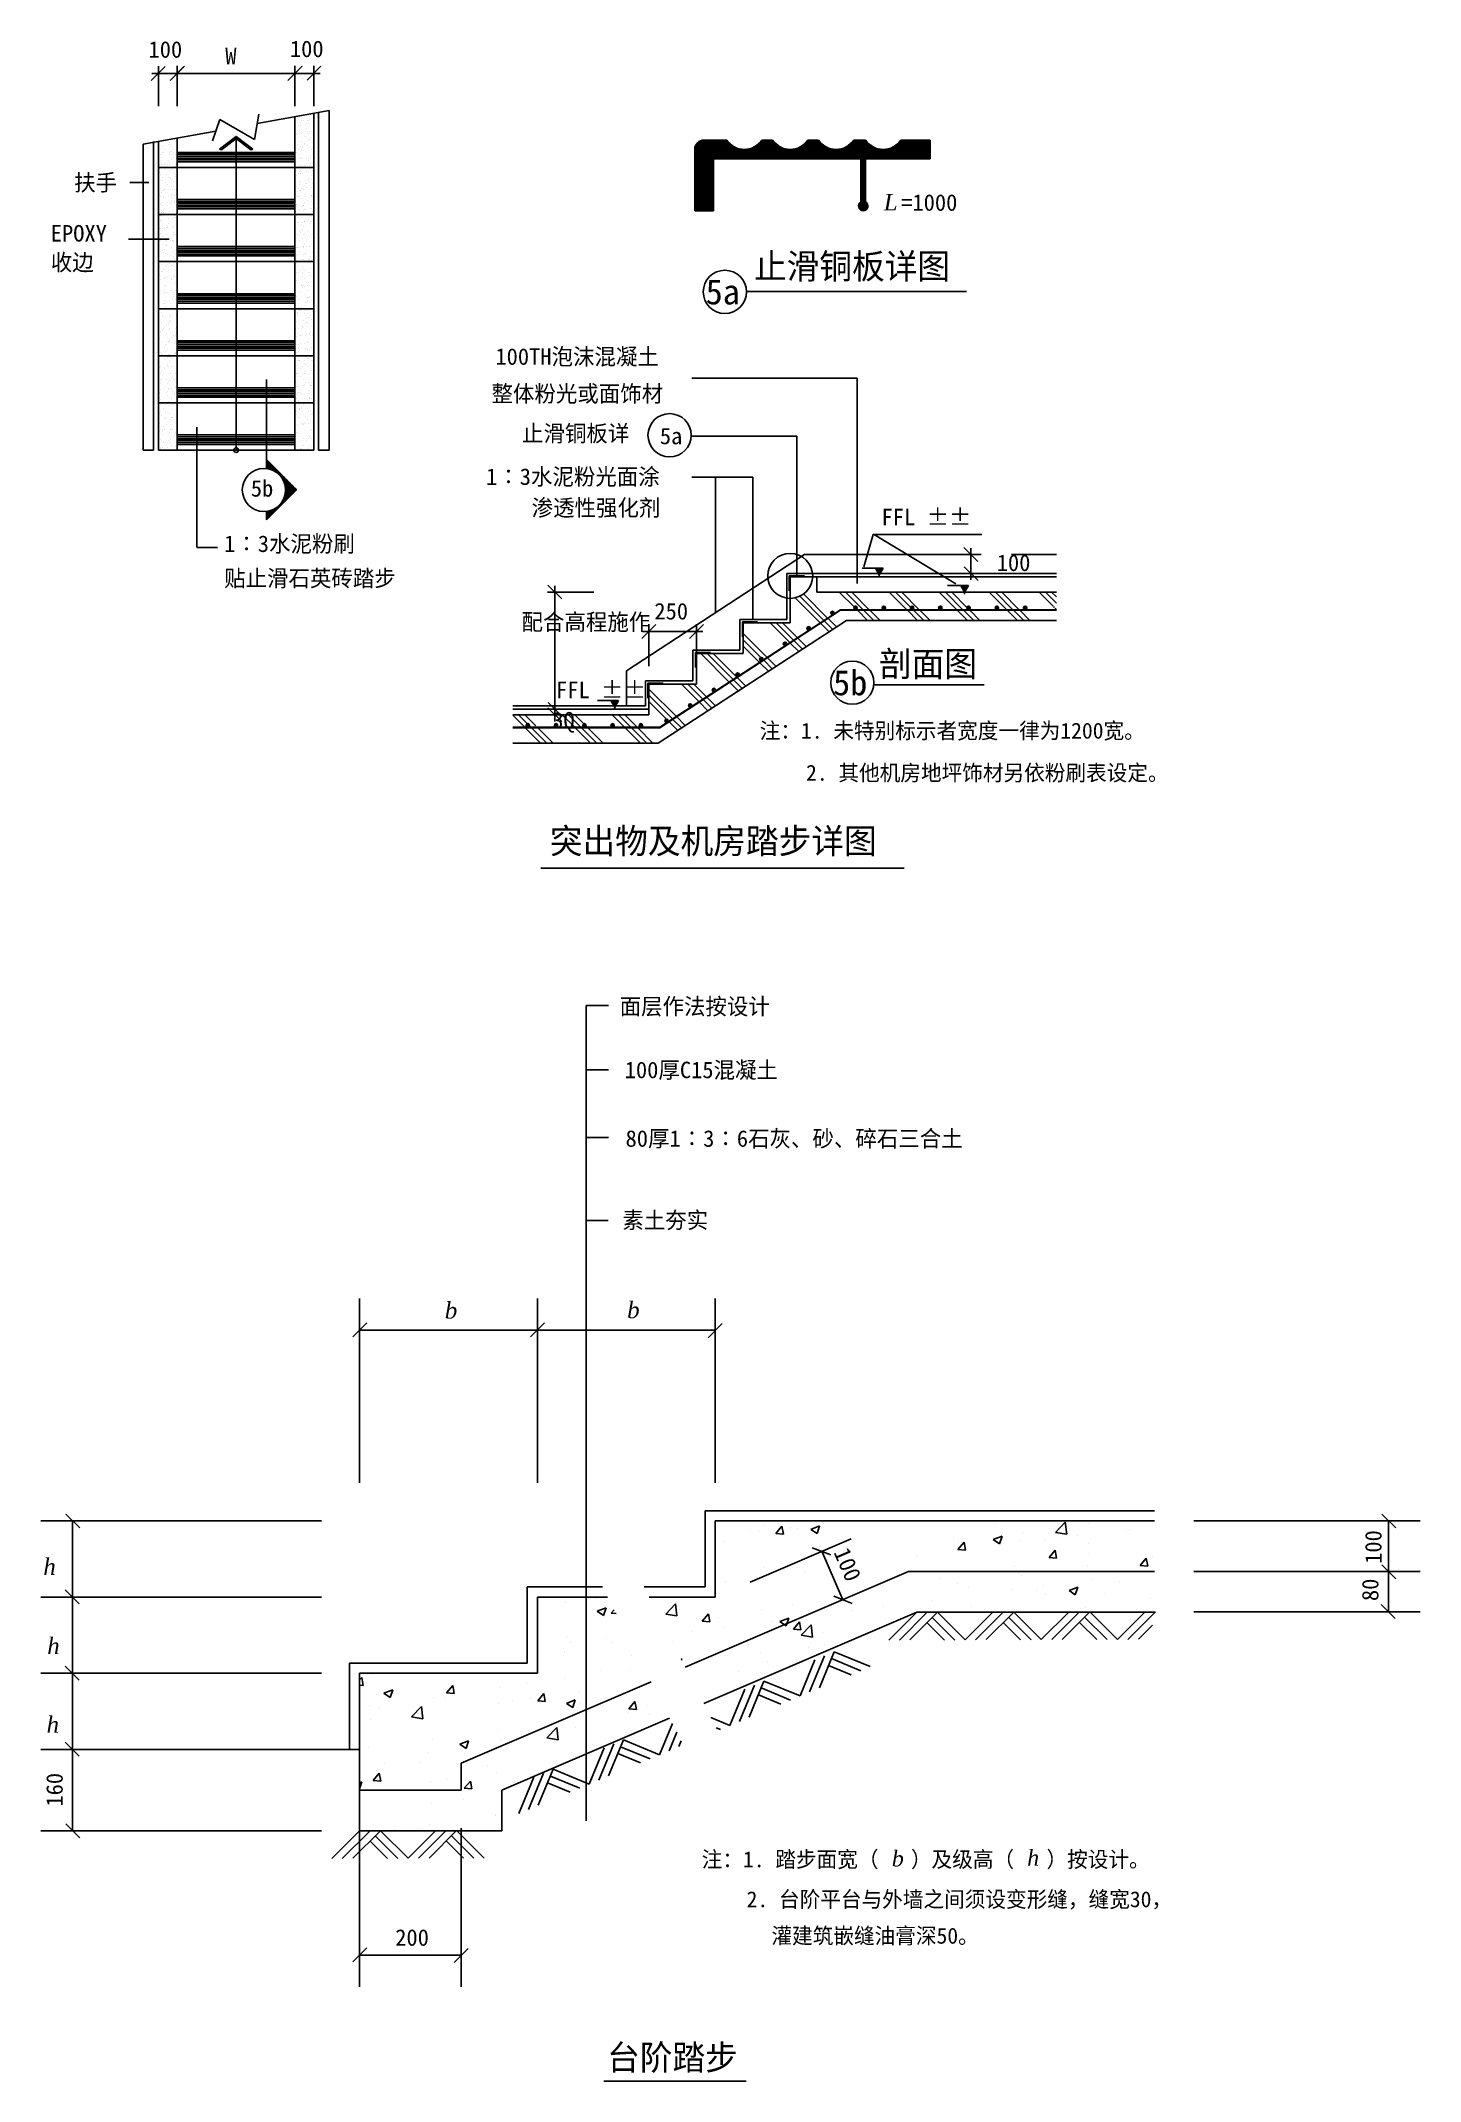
# Model space of a CAD drawing. Header units: metres. Extents: x 1651 to 12513, y 290 to 16357.
import ezdxf

# ---------------------------------------------------------------- set-up
doc = ezdxf.new("R2010")
doc.units = ezdxf.units.M
for name, color, linetype in [('1', 3, 'Continuous'), ('DIM', 5, 'Continuous'), ('FLINE', 11, 'Continuous'), ('HAT', 41, 'Continuous'), ('I-TEXT', 7, 'Continuous'), ('I-TXT', 2, 'Continuous'), ('MARK', 5, 'Continuous'), ('PUB_DIM', 3, 'Continuous'), ('PUB_TEXT', 7, 'Continuous'), ('RC', 2, 'Continuous'), ('SYM', 12, 'Continuous'), ('WALL', 2, 'Continuous'), ('WIND', 140, 'Continuous')]:
    doc.layers.add(name, color=color, linetype=linetype)

msp = doc.modelspace()

# ---------------------------------------------------------------- texts
for s, height, p in [('100', 130, (2499.26, 16223.48)), ('W', 130, (3103.59, 16172.49)), ('100', 130, (3612.62, 16228.18)), ('250', 130, (6482.56, 11800.25)), ('注：1. 未特别标示者宽度一律为1200宽。', 125, (7311.77, 10862.15)), ('2. 其他机房地坪饰材另依粉刷表设定。', 125, (7676.88, 10530.53)), ('注：1. 踏步面宽（   ）及级高（   ）按设计。', 125, (6855.21, 1975.13)), ('2. 台阶平台与外墙之间须设变形缝，缝宽30，', 125, (7209.08, 1660.48)), ('200', 130, (4441.93, 1356.86)), ('灌建筑嵌缝油膏深50。', 125, (7404.53, 1373.42))]:
    msp.add_text(s, height=height).set_placement(p)
for s, rotation, p in [('100', 90, (12208.74, 4363.72)), ('100', 293.2, (7892.37, 4455.75)), ('80', 90, (12184.2, 4070.99)), ('160', 90, (1823.99, 2452.55))]:
    msp.add_text(s, height=130, rotation=rotation).set_placement(p)
at = {"attachment_point": 1}
for s, insert, char_height in [('{\\fTimes New Roman|b0|i1|c0|p18;L}', (8289.08, 15150.53), 130), ('{\\fTimes New Roman|b0|i1|c0|p18;b}', (4832.51, 6425.33), 130), ('{\\fTimes New Roman|b0|i1|c0|p18;b}', (6268.21, 6428.77), 130), ('{\\fTimes New Roman|b0|i1|c0|p18;h}', (1670.96, 4407.15), 130), ('{\\fTimes New Roman|b0|i1|c0|p18;h}', (1701.55, 3783.19), 130), ('{\\fTimes New Roman|b0|i1|c0|p18;h}', (1696.48, 3164.28), 130), ('{\\fTimes New Roman|b0|i1|c0|p18;b}', (8352.34, 2106.75), 125), ('{\\fTimes New Roman|b0|i1|c0|p18;h}', (9418.16, 2112.19), 125)]:
    msp.add_mtext(s, dxfattribs=dict(at, insert=insert, char_height=char_height))
at = {"layer": 'DIM', "char_height": 130, "attachment_point": 1}
for s, insert in [('\\A1;100', (9178.38, 12311.58)), ('\\A1;配合高程施作 ', (5436.32, 11845.76)), ('\\A1;3Q', (5678.17, 11071.32))]:
    msp.add_mtext(s, dxfattribs=dict(at, insert=insert))
at = {"layer": 'I-TEXT'}
for s, p in [('扶手', (1913.65, 15175.57)), ('=1000', (8426.3, 15018.26)), ('EPOXY', (1729.66, 14776.07)), ('收边', (1729.66, 14546.97)), ('100TH泡沫混凝土', (5230.71, 13805.32)), ('整体粉光或面饰材', (5200.14, 13513.38)), ('止滑铜板详', (5440.45, 13200.22)), ('5a', (6525.67, 13180.15)), ('5b', (3304.92, 12767.41)), ('1∶3水泥粉光面涂', (5157.05, 12859.82)), ('渗透性强化剂', (5516, 12614.7)), ('FFL %%p%%p', (8271.63, 12542.17)), ('1∶3水泥粉刷', (3094.47, 12331.58)), ('贴止滑石英砖踏步', (3094.47, 12059.89)), ('FFL %%p%%p', (5708.54, 11180.34))]:
    msp.add_text(s, height=130, dxfattribs=at).set_placement(p)
at = {"layer": 'PUB_TEXT'}
for s, height, p in [('止滑铜板详图', 198, (7266.72, 14482.67)), ('5a', 198, (6886.42, 14280.99)), ('剖面图', 198, (8251.18, 11351.47)), ('5b', 198, (7890.18, 11203.5)), ('突出物及机房踏步详图', 198, (5659.31, 9956.72)), ('面层作法按设计', 130, (6208.9, 8688.3)), ('100厚C15混凝土', 130, (6248.96, 8188.25)), ('80厚1∶3∶6石灰、砂、碎石三合土', 130, (6255.66, 7648.25)), ('素土夯实', 130, (6230.67, 7005.54)), ('台阶踏步', 198, (6110.53, 378.56))]:
    msp.add_text(s, height=height, dxfattribs=at).set_placement(p)

# ---------------------------------------------------------------- blocks, each defined once
blk = doc.blocks.new('_DIMX')
blk.add_lwpolyline([(-55.97, -58.48), (53.69, 52.22)])
blk = doc.blocks.new('DIMTCK')
for p, q in [((3.35, 0), (-3.54, 0)), ((0, 3.88), (0, -3.77))]:
    blk.add_line(p, q)
blk.add_lwpolyline([(-3.56, -3.63), (3.75, 3.75)])

# ---------------------------------------------------------------- linework, layer by layer
for p, q in [((6800.88, 15325.1), (7051.18, 15575.4)), ((6800.88, 15331.66), (7044.62, 15575.4)), ((6800.88, 15338.22), (7038.06, 15575.4)), ((6800.88, 15344.77), (7031.51, 15575.4)), ((6800.88, 15351.33), (7024.95, 15575.4)), ((6800.88, 15357.89), (7018.39, 15575.4)), ((6800.88, 15364.45), (7011.84, 15575.4)), ((6800.88, 15371), (7005.28, 15575.4)), ((6800.88, 15377.56), (6998.72, 15575.4)), ((6800.88, 15384.12), (6992.17, 15575.4)), ((6800.88, 15390.67), (6985.61, 15575.4)), ((6800.88, 15397.23), (6979.05, 15575.4)), ((6800.88, 15403.79), (6972.5, 15575.4)), ((6800.88, 15410.34), (6965.94, 15575.4)), ((6800.88, 15416.9), (6959.38, 15575.4)), ((6800.88, 15423.46), (6952.82, 15575.4)), ((6800.88, 15430.02), (6946.27, 15575.4)), ((6800.88, 15436.57), (6939.71, 15575.4)), ((6800.88, 15443.13), (6933.15, 15575.4)), ((6800.88, 15449.69), (6926.6, 15575.4)), ((6800.88, 15456.24), (6920.04, 15575.4)), ((6800.88, 15462.8), (6913.48, 15575.4)), ((6800.88, 15469.36), (6906.93, 15575.4)), ((6800.88, 15475.91), (6900.37, 15575.4)), ((6800.88, 15482.47), (6893.81, 15575.4)), ((6800.88, 15489.03), (6887.26, 15575.4)), ((6800.88, 15502.14), (6874.14, 15575.39)), ((6800.88, 15311.99), (7052.18, 15563.29)), ((6800.88, 15305.43), (7052.18, 15556.73)), ((6800.88, 15298.88), (7052.18, 15550.17)), ((6800.88, 15292.32), (7052.18, 15543.62)), ((6800.88, 15285.76), (7052.18, 15537.06)), ((6800.88, 15279.21), (7052.18, 15530.5)), ((6801.31, 15509.12), (6867.16, 15574.98)), ((6802.57, 15516.94), (6859.34, 15573.71)), ((6805.19, 15526.12), (6850.17, 15571.1)), ((6810.82, 15538.31), (6837.97, 15565.46)), ((6955.27, 15427.03), (7052.18, 15523.95)), ((6961.82, 15427.03), (7052.18, 15517.39)), ((6968.38, 15427.03), (7052.18, 15510.83)), ((6974.94, 15427.03), (7052.18, 15504.27)), ((6981.5, 15427.03), (7052.18, 15497.72)), ((6988.05, 15427.03), (7052.18, 15491.16)), ((6994.61, 15427.03), (7052.18, 15484.6)), ((7001.17, 15427.03), (7052.18, 15478.05)), ((7007.72, 15427.03), (7052.18, 15471.49)), ((7014.28, 15427.03), (7052.18, 15464.93)), ((7020.84, 15427.03), (7052.18, 15458.38)), ((7027.39, 15427.03), (7052.18, 15451.82)), ((7033.95, 15427.03), (7052.18, 15445.26)), ((7040.51, 15427.03), (7052.18, 15438.71)), ((7052.18, 15563.29), (7057.19, 15568.3)), ((7052.18, 15556.73), (7060.04, 15564.59)), ((7052.18, 15550.17), (7062.99, 15560.98)), ((7052.18, 15543.62), (7066.02, 15557.46)), ((7052.18, 15537.06), (7069.15, 15554.02)), ((7052.18, 15530.5), (7072.36, 15550.68)), ((7052.18, 15523.95), (7075.67, 15547.44)), ((7052.18, 15517.39), (7079.07, 15544.28)), ((7052.18, 15510.83), (7082.56, 15541.21)), ((7052.18, 15504.27), (7086.14, 15538.24)), ((7052.18, 15497.72), (7089.82, 15535.35)), ((7052.18, 15491.16), (7093.59, 15532.57)), ((7052.18, 15484.6), (7097.45, 15529.87)), ((7052.18, 15478.05), (7101.41, 15527.28)), ((7052.18, 15471.49), (7105.47, 15524.78)), ((7052.18, 15464.93), (7109.62, 15522.38)), ((7052.18, 15458.38), (7113.88, 15520.08)), ((7052.18, 15451.82), (7118.25, 15517.89)), ((7052.18, 15445.26), (7122.72, 15515.8)), ((7052.18, 15438.71), (7127.31, 15513.83)), ((7052.18, 15425.59), (7136.83, 15510.24)), ((7060.17, 15427.03), (7141.77, 15508.63)), ((7066.73, 15427.03), (7146.85, 15507.15)), ((7073.28, 15427.02), (7152.07, 15505.81)), ((7079.84, 15427.02), (7157.44, 15504.62)), ((7086.39, 15427.02), (7162.96, 15503.58)), ((7092.94, 15427.01), (7168.65, 15502.72)), ((7099.5, 15427.01), (7174.52, 15502.03)), ((7106.05, 15427.01), (7180.58, 15501.54)), ((7112.6, 15427), (7186.87, 15501.27)), ((7119.16, 15427), (7193.39, 15501.23)), ((7125.71, 15427), (7200.19, 15501.47)), ((7132.26, 15426.99), (7207.29, 15502.02)), ((7138.82, 15426.99), (7214.75, 15502.92)), ((7145.37, 15426.99), (7222.63, 15504.25)), ((7151.93, 15426.98), (7231.04, 15506.1)), ((7158.48, 15426.98), (7240.12, 15508.62)), ((7165.03, 15426.98), (7250.1, 15512.04)), ((7171.59, 15426.97), (7261.44, 15516.82)), ((7178.14, 15426.97), (7275.2, 15524.03)), ((7184.69, 15426.97), (7320.09, 15562.36)), ((7191.25, 15426.96), (7339.68, 15575.4)), ((7197.8, 15426.96), (7346.24, 15575.4)), ((7204.36, 15426.96), (7352.8, 15575.4)), ((7210.91, 15426.95), (7359.36, 15575.4)), ((7217.46, 15426.95), (7365.91, 15575.4)), ((7224.02, 15426.95), (7372.47, 15575.4)), ((7230.57, 15426.94), (7379.03, 15575.4)), ((7237.12, 15426.94), (7385.58, 15575.4)), ((7243.68, 15426.94), (7392.14, 15575.4)), ((7250.23, 15426.93), (7398.7, 15575.4)), ((7256.78, 15426.93), (7405.25, 15575.4)), ((7263.34, 15426.93), (7411.81, 15575.4)), ((7269.89, 15426.92), (7415.49, 15572.52)), ((7276.45, 15426.92), (7418.23, 15568.7)), ((7283, 15426.92), (7421.07, 15564.99)), ((7289.55, 15426.91), (7424, 15561.36)), ((7296.11, 15426.91), (7427.02, 15557.83)), ((7302.66, 15426.91), (7430.14, 15554.39)), ((7309.21, 15426.9), (7433.35, 15551.04)), ((7315.77, 15426.9), (7436.65, 15547.78)), ((7322.32, 15426.9), (7440.04, 15544.61)), ((7328.87, 15426.89), (7443.52, 15541.54)), ((7335.43, 15426.89), (7447.09, 15538.55)), ((7341.98, 15426.89), (7450.75, 15535.66)), ((7348.54, 15426.88), (7454.51, 15532.86)), ((7355.09, 15426.88), (7458.37, 15530.16)), ((7361.64, 15426.88), (7462.31, 15527.55)), ((7368.2, 15426.87), (7466.36, 15525.04)), ((7374.75, 15426.87), (7470.51, 15522.63)), ((7381.3, 15426.87), (7474.76, 15520.32)), ((7387.86, 15426.86), (7479.11, 15518.12)), ((7394.41, 15426.86), (7483.57, 15516.02)), ((7400.96, 15426.86), (7488.14, 15514.04)), ((7407.52, 15426.85), (7492.83, 15512.17)), ((7414.07, 15426.85), (7497.64, 15510.42)), ((7420.63, 15426.85), (7502.57, 15508.8)), ((7427.18, 15426.84), (7507.64, 15507.3)), ((7433.73, 15426.84), (7512.84, 15505.95)), ((7440.29, 15426.84), (7518.19, 15504.74)), ((7446.84, 15426.83), (7523.69, 15503.69)), ((7453.39, 15426.83), (7529.36, 15502.8)), ((7459.95, 15426.83), (7535.21, 15502.09)), ((7466.5, 15426.82), (7541.26, 15501.58)), ((7473.06, 15426.82), (7547.52, 15501.28)), ((7479.61, 15426.82), (7554.02, 15501.22)), ((7486.16, 15426.81), (7560.78, 15501.43)), ((7492.72, 15426.81), (7567.85, 15501.94)), ((7499.27, 15426.81), (7575.26, 15502.8)), ((7505.82, 15426.81), (7583.1, 15504.08)), ((7512.38, 15426.8), (7591.45, 15505.87)), ((7518.93, 15426.8), (7600.44, 15508.31)), ((7525.48, 15426.8), (7610.31, 15511.62)), ((7532.04, 15426.79), (7621.47, 15516.22)), ((7538.59, 15426.79), (7634.88, 15523.07)), ((7545.15, 15426.79), (7684.18, 15565.82)), ((7551.7, 15426.78), (7700.32, 15575.4)), ((7558.25, 15426.78), (7706.87, 15575.4)), ((7564.81, 15426.78), (7713.43, 15575.4)), ((7571.36, 15426.77), (7719.99, 15575.4)), ((7577.91, 15426.77), (7726.54, 15575.4)), ((7584.47, 15426.77), (7733.1, 15575.4)), ((7591.02, 15426.76), (7739.66, 15575.4)), ((7597.57, 15426.76), (7746.21, 15575.4)), ((7604.13, 15426.76), (7752.77, 15575.4)), ((7610.68, 15426.75), (7759.33, 15575.4)), ((7617.24, 15426.75), (7765.89, 15575.4)), ((7623.79, 15426.75), (7772.44, 15575.4)), ((7630.34, 15426.74), (7776.53, 15572.93)), ((7636.9, 15426.74), (7779.27, 15569.11)), ((7643.45, 15426.74), (7782.09, 15565.38)), ((7650, 15426.73), (7785.02, 15561.75)), ((7656.56, 15426.73), (7788.03, 15558.2)), ((7663.11, 15426.73), (7791.14, 15554.75)), ((7669.66, 15426.72), (7794.33, 15551.39)), ((7676.22, 15426.72), (7797.62, 15548.12)), ((7682.77, 15426.72), (7801, 15544.95)), ((7689.33, 15426.71), (7804.47, 15541.86)), ((7695.88, 15426.71), (7808.04, 15538.87)), ((7702.43, 15426.71), (7811.69, 15535.96)), ((7708.99, 15426.7), (7815.44, 15533.16)), ((7715.54, 15426.7), (7819.28, 15530.44)), ((7722.09, 15426.7), (7823.22, 15527.82)), ((7728.65, 15426.69), (7827.26, 15525.3)), ((7735.2, 15426.69), (7831.39, 15522.88)), ((7741.75, 15426.69), (7835.63, 15520.56)), ((7748.31, 15426.68), (7839.97, 15518.35)), ((7754.86, 15426.68), (7844.42, 15516.24)), ((7761.42, 15426.68), (7848.98, 15514.24)), ((7767.97, 15426.67), (7853.66, 15512.36)), ((7774.52, 15426.67), (7858.45, 15510.6)), ((7781.08, 15426.67), (7863.37, 15508.96)), ((7787.63, 15426.66), (7868.42, 15507.46)), ((7794.18, 15426.66), (7873.61, 15506.09)), ((7800.74, 15426.66), (7878.94, 15504.86)), ((7807.29, 15426.65), (7884.43, 15503.79)), ((7813.85, 15426.65), (7890.08, 15502.89)), ((7820.4, 15426.65), (7895.91, 15502.16)), ((7826.95, 15426.64), (7901.94, 15501.63)), ((7833.51, 15426.64), (7908.17, 15501.31)), ((7840.06, 15426.64), (7914.64, 15501.22)), ((7846.61, 15426.63), (7921.38, 15501.4)), ((7853.17, 15426.63), (7928.41, 15501.87)), ((7859.72, 15426.63), (7935.79, 15502.69)), ((7866.27, 15426.62), (7943.57, 15503.92)), ((7872.83, 15426.62), (7951.86, 15505.65)), ((7879.38, 15426.62), (7960.78, 15508.01)), ((7885.94, 15426.61), (7970.54, 15511.21)), ((7892.49, 15426.61), (7981.53, 15515.65)), ((7899.04, 15426.61), (7994.61, 15522.17)), ((7905.6, 15426.6), (8047.72, 15568.73)), ((7912.15, 15426.6), (8060.95, 15575.4)), ((7918.7, 15426.6), (8067.51, 15575.4)), ((7925.26, 15426.59), (8074.06, 15575.4)), ((7931.81, 15426.59), (8080.62, 15575.4)), ((7938.36, 15426.59), (8087.18, 15575.4)), ((7944.92, 15426.58), (8093.73, 15575.4)), ((7951.47, 15426.58), (8100.29, 15575.4)), ((7958.03, 15426.58), (8106.85, 15575.4)), ((7964.58, 15426.57), (8113.4, 15575.4)), ((7971.13, 15426.57), (8119.96, 15575.4)), ((7977.69, 15426.57), (8126.52, 15575.4)), ((7984.24, 15426.56), (8133.07, 15575.4)), ((7990.79, 15426.56), (8139.63, 15575.4)), ((7997.35, 15426.56), (8145.94, 15575.15)), ((8003.9, 15426.56), (8148.62, 15571.27)), ((8010.45, 15426.55), (8151.39, 15567.49)), ((8017.01, 15426.55), (8154.26, 15563.8)), ((8023.56, 15426.55), (8157.22, 15560.21)), ((8030.12, 15426.54), (8160.28, 15556.7)), ((8036.67, 15426.54), (8163.42, 15553.29)), ((8043.22, 15426.54), (8166.66, 15549.97)), ((8049.78, 15426.53), (8169.99, 15546.74)), ((8056.33, 15426.53), (8173.41, 15543.6)), ((8062.88, 15426.53), (8176.92, 15540.56)), ((8069.44, 15426.52), (8180.52, 15537.6)), ((8075.99, 15426.52), (8184.21, 15534.74)), ((8082.54, 15426.52), (8188, 15531.97)), ((8089.1, 15426.51), (8191.89, 15529.3)), ((8095.65, 15426.51), (8195.87, 15526.72)), ((8102.21, 15426.51), (8199.95, 15524.25)), ((8108.67, 15393.63), (8142.07, 15427.03)), ((8108.67, 15400.19), (8135.52, 15427.03)), ((8108.67, 15406.75), (8128.96, 15427.03)), ((8108.67, 15413.3), (8122.4, 15427.03)), ((8108.67, 15419.86), (8115.85, 15427.03)), ((8108.67, 15387.08), (8145.77, 15424.17)), ((8108.76, 15426.5), (8204.13, 15521.87)), ((8115.31, 15426.5), (8208.41, 15519.59)), ((8121.87, 15426.5), (8212.8, 15517.43)), ((8128.42, 15426.49), (8217.29, 15515.37)), ((8134.97, 15426.49), (8221.9, 15513.42)), ((8141.53, 15426.49), (8226.63, 15511.59)), ((8148.08, 15426.48), (8231.48, 15509.88)), ((8154.64, 15426.48), (8236.45, 15508.3)), ((8161.19, 15426.48), (8241.56, 15506.85)), ((8167.74, 15426.47), (8246.81, 15505.54)), ((8174.3, 15426.47), (8252.21, 15504.38)), ((8180.85, 15426.47), (8257.76, 15503.38)), ((8187.4, 15426.46), (8263.49, 15502.55)), ((8193.96, 15426.46), (8269.4, 15501.9)), ((8200.51, 15426.46), (8275.52, 15501.46)), ((8207.06, 15426.45), (8281.85, 15501.24)), ((8213.62, 15426.45), (8288.43, 15501.26)), ((8220.17, 15426.45), (8295.29, 15501.56)), ((8226.73, 15426.44), (8302.46, 15502.18)), ((8233.28, 15426.44), (8310.01, 15503.17)), ((8239.83, 15426.44), (8318, 15504.6)), ((8246.39, 15426.43), (8326.54, 15506.58)), ((8252.94, 15426.43), (8335.78, 15509.27)), ((8259.49, 15426.43), (8346.01, 15512.94)), ((8266.05, 15426.42), (8357.74, 15518.12)), ((8272.6, 15426.42), (8372.36, 15526.18)), ((8285.71, 15426.41), (8423.33, 15564.04)), ((8292.26, 15426.41), (8423.33, 15557.48)), ((8298.82, 15426.41), (8423.33, 15550.93)), ((8305.37, 15426.4), (8423.33, 15544.37)), ((8311.92, 15426.4), (8423.33, 15537.81)), ((8318.48, 15426.4), (8423.33, 15531.26)), ((8325.03, 15426.39), (8423.33, 15524.7)), ((8331.58, 15426.39), (8423.33, 15518.14)), ((8338.14, 15426.39), (8423.33, 15511.58)), ((8344.69, 15426.38), (8423.33, 15505.03)), ((8351.24, 15426.38), (8423.33, 15498.47)), ((8357.8, 15426.38), (8423.33, 15491.91)), ((8364.35, 15426.37), (8423.33, 15485.36)), ((8370.91, 15426.37), (8423.33, 15478.8)), ((8377.46, 15426.37), (8423.33, 15472.24)), ((8384.01, 15426.36), (8423.33, 15465.69)), ((8390.57, 15426.36), (8423.33, 15459.13)), ((8397.12, 15426.36), (8423.33, 15452.57)), ((8403.67, 15426.35), (8423.33, 15446.02)), ((8410.23, 15426.35), (8423.33, 15439.46)), ((8416.78, 15426.35), (8423.33, 15432.9)), ((8423.33, 15426.34), (8572.39, 15575.4)), ((8423.33, 15432.9), (8565.83, 15575.4)), ((8423.33, 15439.46), (8559.28, 15575.4)), ((8423.33, 15446.02), (8552.72, 15575.4)), ((8423.33, 15452.57), (8546.16, 15575.4)), ((8423.33, 15459.13), (8539.61, 15575.4)), ((8423.33, 15465.69), (8533.05, 15575.4)), ((8423.33, 15472.24), (8526.49, 15575.4)), ((8423.33, 15478.8), (8519.93, 15575.4)), ((8423.33, 15485.36), (8513.38, 15575.4)), ((8423.33, 15491.91), (8506.82, 15575.4)), ((8423.33, 15498.47), (8500.26, 15575.4)), ((8423.33, 15505.03), (8493.71, 15575.4)), ((8423.33, 15511.58), (8487.15, 15575.4)), ((8423.33, 15518.14), (8480.59, 15575.4)), ((8423.33, 15524.7), (8474.04, 15575.4)), ((8423.33, 15531.26), (8467.48, 15575.4)), ((8423.33, 15537.81), (8460.92, 15575.4)), ((8423.33, 15544.37), (8454.36, 15575.4)), ((8423.33, 15550.93), (8447.81, 15575.4)), ((8423.33, 15557.48), (8441.25, 15575.4)), ((8423.33, 15564.04), (8434.69, 15575.4)), ((8430.58, 15427.03), (8578.95, 15575.4)), ((8437.14, 15427.03), (8585.5, 15575.4)), ((8443.69, 15427.03), (8592.06, 15575.4)), ((8450.25, 15427.03), (8598.62, 15575.4)), ((8456.81, 15427.03), (8605.17, 15575.4)), ((8463.36, 15427.03), (8611.73, 15575.4)), ((8469.92, 15427.03), (8618.29, 15575.4)), ((8476.48, 15427.03), (8624.85, 15575.4)), ((8483.04, 15427.03), (8631.4, 15575.4)), ((8489.59, 15427.03), (8637.96, 15575.4)), ((8496.15, 15427.03), (8644.52, 15575.4)), ((8509.26, 15427.03), (8655.47, 15573.24)), ((8515.82, 15427.03), (8655.47, 15566.68)), ((8522.38, 15427.03), (8655.47, 15560.12)), ((8528.93, 15427.03), (8655.47, 15553.57)), ((8535.49, 15427.03), (8655.47, 15547.01)), ((8542.05, 15427.03), (8655.47, 15540.45)), ((8548.61, 15427.03), (8655.47, 15533.89)), ((8555.16, 15427.03), (8655.47, 15527.34)), ((8561.72, 15427.03), (8655.47, 15520.78)), ((8568.28, 15427.03), (8655.47, 15514.22)), ((8574.83, 15427.03), (8655.47, 15507.67)), ((8581.39, 15427.03), (8655.47, 15501.11)), ((8587.95, 15427.03), (8655.47, 15494.55)), ((8594.5, 15427.03), (8655.47, 15488)), ((8601.06, 15427.03), (8655.47, 15481.44)), ((8607.62, 15427.03), (8655.47, 15474.88)), ((8614.17, 15427.03), (8655.47, 15468.33)), ((8620.73, 15427.03), (8655.47, 15461.77)), ((8627.29, 15427.03), (8655.47, 15455.21)), ((8633.85, 15427.03), (8655.47, 15448.65)), ((8640.4, 15427.03), (8655.47, 15442.1)), ((8646.96, 15427.03), (8655.47, 15435.54)), ((6800.88, 15272.65), (6949.25, 15421.02)), ((6800.88, 15266.09), (6949.25, 15414.46)), ((6800.88, 15259.53), (6949.25, 15407.9)), ((6800.88, 15252.98), (6949.25, 15401.34)), ((6800.88, 15246.42), (6949.25, 15394.79)), ((6800.88, 15239.86), (6949.25, 15388.23)), ((6800.88, 15233.31), (6949.25, 15381.67)), ((6800.88, 15226.75), (6949.25, 15375.12)), ((6800.88, 15220.19), (6949.25, 15368.56)), ((6800.88, 15213.64), (6949.25, 15362)), ((6800.88, 15207.08), (6949.25, 15355.45)), ((6800.88, 15200.52), (6949.25, 15348.89)), ((6800.88, 15193.97), (6949.25, 15342.33)), ((6800.88, 15187.41), (6949.25, 15335.77)), ((6800.88, 15180.85), (6949.25, 15329.22)), ((6800.88, 15174.29), (6949.25, 15322.66)), ((6800.88, 15167.74), (6949.25, 15316.1)), ((6800.88, 15161.18), (6949.25, 15309.55)), ((6800.88, 15154.62), (6949.25, 15302.99)), ((6800.88, 15148.07), (6949.25, 15296.43)), ((6800.88, 15141.51), (6949.25, 15289.88)), ((6800.88, 15134.95), (6949.25, 15283.32)), ((6800.88, 15128.4), (6949.25, 15276.76)), ((6800.88, 15121.84), (6949.25, 15270.21)), ((6800.88, 15115.28), (6949.25, 15263.65)), ((8108.67, 15380.52), (8145.77, 15417.61)), ((8108.67, 15373.96), (8145.77, 15411.05)), ((8108.67, 15367.4), (8145.77, 15404.5)), ((8108.67, 15360.85), (8145.77, 15397.94)), ((8108.67, 15354.29), (8145.77, 15391.38)), ((8108.67, 15347.73), (8145.77, 15384.83)), ((8108.67, 15341.18), (8145.77, 15378.27)), ((8108.67, 15334.62), (8145.77, 15371.71)), ((8108.67, 15328.06), (8145.77, 15365.15)), ((8108.67, 15321.51), (8145.77, 15358.6)), ((8108.67, 15314.95), (8145.77, 15352.04)), ((8108.67, 15308.39), (8145.77, 15345.48)), ((8108.67, 15301.84), (8145.77, 15338.93)), ((8108.67, 15295.28), (8145.77, 15332.37)), ((8108.67, 15288.72), (8145.77, 15325.81)), ((8108.67, 15282.16), (8145.77, 15319.26)), ((8108.67, 15275.61), (8145.77, 15312.7)), ((8108.67, 15269.05), (8145.77, 15306.14)), ((8108.67, 15262.49), (8145.77, 15299.59)), ((8108.67, 15255.94), (8145.77, 15293.03)), ((8108.67, 15249.38), (8145.77, 15286.47)), ((8108.67, 15242.82), (8145.77, 15279.91)), ((8108.67, 15236.27), (8145.77, 15273.36)), ((8108.67, 15229.71), (8145.77, 15266.8)), ((6800.88, 15108.72), (6949.25, 15257.09)), ((6800.88, 15102.17), (6949.25, 15250.53)), ((6800.88, 15095.61), (6949.25, 15243.98)), ((6800.88, 15089.05), (6949.25, 15237.42)), ((6800.88, 15082.5), (6949.25, 15230.86)), ((6800.88, 15075.94), (6949.25, 15224.31)), ((6800.88, 15069.38), (6949.25, 15217.75)), ((6800.88, 15062.83), (6949.25, 15211.19)), ((6800.88, 15056.27), (6949.25, 15204.64)), ((6800.88, 15049.71), (6949.25, 15198.08)), ((6800.88, 15043.16), (6949.25, 15191.52)), ((6800.88, 15036.6), (6949.25, 15184.97)), ((6800.88, 15030.04), (6949.25, 15178.41)), ((6800.88, 15016.93), (6949.25, 15165.29)), ((6809.54, 15019.02), (6949.25, 15158.74)), ((6816.09, 15019.02), (6949.25, 15152.18)), ((6822.65, 15019.02), (6949.25, 15145.62)), ((6829.21, 15019.02), (6949.25, 15139.07)), ((6835.76, 15019.02), (6949.25, 15132.51)), ((6842.32, 15019.02), (6949.25, 15125.95)), ((6848.88, 15019.02), (6949.25, 15119.4)), ((6855.44, 15019.02), (6949.25, 15112.84)), ((6861.99, 15019.02), (6949.25, 15106.28)), ((8090.2, 15053.86), (8145.77, 15109.43)), ((8090.4, 15060.63), (8145.77, 15115.99)), ((8091, 15048.11), (8145.77, 15102.88)), ((8092.57, 15069.35), (8145.77, 15122.55)), ((8108.67, 15223.15), (8145.77, 15260.24)), ((8108.67, 15216.6), (8145.77, 15253.69)), ((8108.67, 15210.04), (8145.77, 15247.13)), ((8108.67, 15203.48), (8145.77, 15240.57)), ((8108.67, 15196.92), (8145.77, 15234.02)), ((8108.67, 15190.37), (8145.77, 15227.46)), ((8108.67, 15183.81), (8145.77, 15220.9)), ((8108.67, 15177.25), (8145.77, 15214.35)), ((8108.67, 15170.7), (8145.77, 15207.79)), ((8108.67, 15164.14), (8145.77, 15201.23)), ((8108.67, 15157.58), (8145.77, 15194.67)), ((8108.67, 15151.03), (8145.77, 15188.12)), ((8108.67, 15144.47), (8145.77, 15181.56)), ((8108.67, 15137.91), (8145.77, 15175)), ((8108.67, 15131.35), (8145.77, 15168.45)), ((8108.67, 15124.8), (8145.77, 15161.89)), ((8108.67, 15118.24), (8145.77, 15155.33)), ((8108.67, 15111.68), (8145.77, 15148.78)), ((8108.67, 15105.13), (8145.77, 15142.22)), ((8108.67, 15098.57), (8145.77, 15135.66)), ((6868.55, 15019.02), (6949.25, 15099.72)), ((6875.11, 15019.02), (6949.25, 15093.17)), ((6881.66, 15019.02), (6949.25, 15086.61)), ((6888.22, 15019.02), (6949.25, 15080.05)), ((6894.78, 15019.02), (6949.25, 15073.5)), ((6901.33, 15019.02), (6949.25, 15066.94)), ((6907.89, 15019.02), (6949.25, 15060.38)), ((6914.45, 15019.02), (6949.25, 15053.83)), ((6921, 15019.02), (6949.25, 15047.27)), ((6927.56, 15019.02), (6949.25, 15040.71)), ((6934.12, 15019.02), (6949.25, 15034.16)), ((6940.68, 15019.02), (6949.25, 15027.6)), ((8092.5, 15043.06), (8145.77, 15096.32)), ((8094.55, 15038.55), (8144.79, 15088.78)), ((8097.07, 15034.51), (8145.77, 15083.21)), ((8100.02, 15030.9), (8152.44, 15083.32)), ((8103.38, 15027.7), (8155.63, 15079.96)), ((8107.15, 15024.92), (8158.41, 15076.18)), ((8111.37, 15022.58), (8160.75, 15071.97)), ((8116.08, 15020.74), (8162.6, 15067.26)), ((8121.39, 15019.49), (8163.85, 15061.95)), ((8127.48, 15019.03), (8164.31, 15055.85)), ((8134.83, 15019.81), (8163.52, 15048.51)), ((8145.3, 15023.73), (8159.61, 15038.03)), ((7207.06, 14383.64), (8940.79, 14383.64)), ((8132.53, 12215.51), (8205.64, 12469.44)), ((8205.64, 12469.44), (9062.07, 12469.44)), ((8856.67, 12079.85), (8209.12, 12472.92)), ((8253.4, 12150.94), (8222.84, 12203.87)), ((8222.84, 12203.87), (8283.82, 12203.87)), ((8253.4, 12150.94), (8283.95, 12203.87)), ((8253.4, 12150.94), (8253.4, 12135.66)), ((8925.6, 12014.93), (8895.04, 12067.86)), ((8895.04, 12067.86), (8956.03, 12067.86)), ((8925.6, 12014.93), (8956.16, 12067.86)), ((8925.6, 12014.93), (8925.6, 11999.65)), ((8210.14, 11285.64), (9079.67, 11285.64)), ((6170.72, 11108.85), (6140.16, 11161.78)), ((6140.16, 11161.78), (6201.14, 11161.78)), ((6170.72, 11108.85), (6201.27, 11161.78)), ((6170.72, 11108.85), (6170.72, 11093.57)), ((5588.08, 9842.5), (8450.59, 9842.5)), ((5944.44, 8761.12), (6120.97, 8761.12)), ((5943.74, 8253.48), (6120.26, 8253.48)), ((5944.5, 7720.52), (6121.02, 7720.52)), ((5942.84, 7067.14), (6119.36, 7067.14)), ((6881.52, 4182.81), (6881.52, 4782.81)), ((6881.52, 4782.81), (10422.07, 4782.81)), ((6961.52, 4102.81), (6961.52, 4702.81)), ((6961.52, 4702.81), (10422.07, 4702.81)), ((5481.52, 3582.81), (5481.52, 4182.81)), ((5481.52, 4182.81), (6073.66, 4182.81)), ((6401.04, 4182.81), (6881.52, 4182.81)), ((6725.06, 3549.62), (8482.5, 4302.81)), ((8482.5, 4302.81), (10422.07, 4302.81)), ((5561.52, 3502.81), (5561.52, 4102.81)), ((5561.52, 4102.81), (6114.59, 4102.81)), ((6441.98, 4102.81), (6961.52, 4102.81)), ((6871.17, 3264.09), (8548.18, 3982.81)), ((8548.18, 3982.81), (8329.69, 3764.32)), ((8630.26, 3982.81), (8411.77, 3764.32)), ((8712.34, 3982.81), (8495.27, 3765.74)), ((8548.18, 3982.81), (10422.07, 3982.81)), ((8630.26, 3900.73), (8766.67, 3764.32)), ((8671.3, 3941.77), (8848.75, 3764.32)), ((8712.34, 3982.81), (8929.41, 3765.74)), ((9147.9, 3984.23), (8929.41, 3765.74)), ((9229.98, 3984.23), (9011.49, 3765.74)), ((9312.06, 3984.23), (9094.99, 3767.16)), ((9229.98, 3902.15), (9366.39, 3765.74)), ((9271.02, 3943.19), (9448.47, 3765.74)), ((9312.06, 3984.23), (9529.13, 3767.16)), ((9747.62, 3985.65), (9529.13, 3767.16)), ((9829.7, 3985.65), (9611.21, 3767.16)), ((9911.78, 3985.65), (9694.71, 3768.57)), ((9829.7, 3903.57), (9966.11, 3767.16)), ((9870.74, 3944.61), (10048.19, 3767.16)), ((9911.78, 3985.65), (10128.85, 3768.57)), ((10347.34, 3987.07), (10128.85, 3768.57)), ((10429.42, 3987.07), (10210.93, 3768.57)), ((10405.17, 3880.74), (10294.43, 3769.99)), ((4081.52, 3582.81), (5481.52, 3582.81)), ((4081.52, 2902.81), (4081.52, 3582.81)), ((7747.41, 3609.15), (7629.43, 3323.57)), ((7823.21, 3640.63), (7705.23, 3355.05)), ((7899.01, 3672.11), (7781.8, 3388.38)), ((7854.69, 3564.83), (8032.99, 3491.17)), ((7876.85, 3618.47), (8108.79, 3522.65)), ((7899.01, 3672.11), (8182.74, 3554.89)), ((4161.52, 3502.81), (5561.52, 3502.81)), ((4161.52, 2262.81), (4161.52, 3502.81)), ((4961.52, 2793.82), (6456.56, 3434.55)), ((7194.1, 3377.82), (7076.12, 3092.24)), ((7269.9, 3409.3), (7151.92, 3123.72)), ((7345.7, 3440.78), (7228.48, 3157.05)), ((7323.54, 3387.14), (7555.48, 3291.32)), ((7345.7, 3440.78), (7629.43, 3323.57)), ((7301.38, 3333.5), (7479.68, 3259.84)), ((5281.52, 2582.81), (6602.67, 3149.02)), ((6624.34, 3106.68), (6522.81, 2860.91)), ((6927.75, 3153.54), (7076.12, 3092.24)), ((6968.49, 3073.91), (7002.17, 3059.99)), ((2524.55, 2902.81), (4161.52, 2902.81)), ((6087.48, 2915.17), (5969.49, 2629.58)), ((6163.28, 2946.65), (6045.29, 2661.07)), ((6239.08, 2978.13), (6121.86, 2694.4)), ((6216.92, 2924.49), (6448.86, 2828.67)), ((6239.08, 2978.13), (6522.81, 2860.91)), ((6659.08, 3038.78), (6598.61, 2892.39)), ((6693.83, 2970.89), (6675.17, 2925.73)), ((4961.52, 2582.81), (4961.52, 2793.82)), ((5685.77, 2746.8), (5568.55, 2463.07)), ((5685.77, 2746.8), (5969.49, 2629.58)), ((6194.76, 2870.85), (6373.06, 2797.19)), ((4161.52, 2582.81), (4961.52, 2582.81)), ((5281.52, 2262.81), (5281.52, 2582.81)), ((5534.16, 2683.84), (5416.18, 2398.26)), ((5609.96, 2715.32), (5491.98, 2429.74)), ((5641.44, 2639.52), (5819.75, 2565.86)), ((5663.6, 2693.16), (5895.55, 2597.34)), ((4161.52, 2262.81), (3943.02, 2044.32)), ((4243.59, 2262.81), (4025.1, 2044.32)), ((4325.67, 2262.81), (4108.6, 2045.74)), ((4161.52, 2262.81), (5281.52, 2262.81)), ((4325.67, 2262.81), (4542.74, 2045.74)), ((4761.24, 2264.23), (4542.74, 2045.74)), ((4843.31, 2264.23), (4624.82, 2045.74)), ((4925.39, 2264.23), (4708.32, 2047.16)), ((4925.39, 2264.23), (5142.46, 2047.16)), ((4243.59, 2180.73), (4380.01, 2044.32)), ((4284.63, 2221.77), (4462.09, 2044.32)), ((4843.31, 2182.15), (4979.73, 2045.74)), ((4884.35, 2223.19), (5061.81, 2045.74))]:
    msp.add_line(p, q)
for points in [[(8253.4, 12150.94), (8283.95, 12203.87), (8222.84, 12203.87)], [(8925.6, 12014.93), (8956.16, 12067.86), (8895.04, 12067.86)], [(6170.72, 11108.85), (6201.27, 11161.78), (6140.16, 11161.78)]]:
    msp.add_solid(points)
at = {"layer": '1'}
for p, q in [((7353.2, 4667.47), (7353.2, 4667.47)), ((7438.4, 4602.16), (7486.61, 4659.62)), ((7498.17, 4596.92), (7486.61, 4659.6)), ((7713.68, 4635.8), (7783.7, 4662.68)), ((7763.42, 4602.23), (7783.7, 4662.66)), ((7933.1, 4700.13), (7933.1, 4700.13)), ((9157.59, 4682.28), (9157.59, 4682.28)), ((9640.77, 4610.41), (9718.66, 4691.58)), ((9691.41, 4659.72), (9691.41, 4659.72)), ((9729.71, 4596.6), (9718.66, 4691.57)), ((9903.46, 4682.97), (9903.46, 4682.97)), ((7028.69, 4542.1), (7028.69, 4542.1)), ((7233.15, 4638.17), (7233.15, 4638.17)), ((7304.03, 4617.31), (7304.03, 4617.31)), ((7438.4, 4602.16), (7498.17, 4596.93)), ((7554.37, 4650.27), (7554.37, 4650.27)), ((7611.88, 4642.2), (7611.88, 4642.2)), ((7713.68, 4635.8), (7763.42, 4602.25)), ((7766.97, 4615.62), (7766.97, 4615.62)), ((8834.61, 4570.51), (8834.61, 4570.51)), ((8872.92, 4476.66), (8921.13, 4534.11)), ((8878.97, 4543.98), (8878.97, 4543.98)), ((8932.69, 4471.41), (8921.13, 4534.09)), ((9150.81, 4555.71), (9220.83, 4582.59)), ((9150.81, 4555.71), (9200.55, 4522.16)), ((9200.55, 4522.14), (9220.83, 4582.57)), ((9368.43, 4547.95), (9368.43, 4547.95)), ((9384.08, 4608), (9384.08, 4608)), ((9562.21, 4554.82), (9562.21, 4554.82)), ((9640.77, 4610.41), (9729.71, 4596.61)), ((9812.55, 4587.78), (9812.55, 4587.78)), ((9902.26, 4525.4), (9902.26, 4525.4)), ((10191.28, 4637.64), (10191.28, 4637.64)), ((10225.23, 4637.17), (10225.23, 4637.17)), ((7846.15, 4398.59), (7846.15, 4398.59)), ((8551.92, 4421.82), (8551.92, 4421.82)), ((8872.92, 4476.66), (8932.69, 4471.43)), ((8930.65, 4471.68), (8930.65, 4471.68)), ((9320.15, 4345.85), (9320.15, 4345.85)), ((9590.18, 4413.91), (9638.39, 4471.36)), ((9590.18, 4413.91), (9649.95, 4408.68)), ((9649.95, 4408.66), (9638.39, 4471.34)), ((9891.3, 4350.08), (9891.3, 4350.08)), ((9903.33, 4445.96), (9903.33, 4445.96)), ((10307.44, 4351.15), (10355.65, 4408.61)), ((10307.44, 4351.15), (10367.21, 4345.92)), ((10367.21, 4345.91), (10355.65, 4408.59)), ((10404.74, 4420.49), (10404.74, 4420.49)), ((7040.96, 4222.9), (7040.96, 4222.9)), ((7291.3, 4255.85), (7291.3, 4255.85)), ((7341.04, 4334.57), (7341.04, 4334.57)), ((7357.17, 4241.64), (7357.17, 4241.64)), ((7670.03, 4305.71), (7670.03, 4305.71)), ((7890.99, 4219.08), (7890.99, 4219.08)), ((8736.96, 4245.75), (8736.96, 4245.75)), ((8866.81, 4211.09), (8866.81, 4211.09)), ((9371.92, 4275.1), (9371.92, 4275.1)), ((9549.48, 4193.37), (9549.48, 4193.37)), ((9747.72, 4153.09), (9817.73, 4179.97)), ((9797.46, 4119.53), (9817.73, 4179.95)), ((9928.21, 4243.23), (9928.21, 4243.23)), ((10142.95, 4226.39), (10142.95, 4226.39)), ((5780.34, 4056.93), (5780.34, 4056.93)), ((6030.68, 4089.89), (6030.68, 4089.89)), ((6033.23, 3990.74), (6103.25, 4017.62)), ((6082.98, 3957.17), (6103.25, 4017.6)), ((6571.63, 3967.32), (6649.52, 4048.5)), ((6660.56, 3953.52), (6649.51, 4048.49)), ((7570.59, 4045.54), (7570.59, 4045.54)), ((7833.99, 4065.7), (7833.99, 4065.7)), ((8288.85, 4027.41), (8288.85, 4027.41)), ((8667.59, 4077.27), (8667.59, 4077.27)), ((8958.64, 4173.97), (8958.64, 4173.97)), ((8976.58, 4026.18), (8976.58, 4026.18)), ((9299.14, 4160.41), (9299.14, 4160.41)), ((9492.46, 4151.42), (9492.46, 4151.42)), ((9559.76, 4126.29), (9559.76, 4126.29)), ((9747.72, 4153.09), (9797.46, 4119.54)), ((9879.14, 4017.19), (9879.14, 4017.19)), ((10026.28, 4128.86), (10026.28, 4128.86)), ((10392.58, 4087.6), (10392.58, 4087.6)), ((6033.23, 3990.74), (6082.98, 3957.19)), ((6142.63, 3975.47), (6165.69, 4002.96)), ((6142.63, 3975.47), (6181.5, 3972.07)), ((6571.63, 3967.32), (6660.56, 3953.53)), ((6815.44, 3931.27), (6815.44, 3931.27)), ((6859.89, 3912.72), (6908.1, 3970.18)), ((6859.89, 3912.72), (6919.66, 3907.49)), ((6919.66, 3907.48), (6908.1, 3970.16)), ((6987.4, 3945.43), (6987.4, 3945.43)), ((7028.23, 3861.44), (7028.23, 3861.44)), ((7328.88, 4001.68), (7328.88, 4001.68)), ((7406.96, 3911.3), (7406.96, 3911.3)), ((7470.36, 3910.65), (7540.38, 3937.53)), ((7470.36, 3910.65), (7508.09, 3885.2)), ((7508.09, 3885.2), (7520.11, 3877.1)), ((7520.1, 3877.08), (7525.31, 3892.58)), ((7525.31, 3892.58), (7540.38, 3937.51)), ((7577.15, 3849.97), (7625.36, 3907.42)), ((7636.92, 3844.72), (7625.36, 3907.41)), ((7638.87, 3801.81), (7716.76, 3882.98)), ((7727.8, 3788), (7716.75, 3882.97)), ((8038.51, 3994.45), (8038.51, 3994.45)), ((8393.39, 3926.08), (8393.39, 3926.08)), ((5767.61, 3695.48), (5767.61, 3695.48)), ((5790.95, 3792.28), (5790.95, 3792.28)), ((5821.03, 3745.22), (5821.03, 3745.22)), ((6094.79, 3775.75), (6094.79, 3775.75)), ((6146.34, 3745.34), (6146.34, 3745.34)), ((6628.61, 3753.19), (6628.61, 3753.19)), ((6777.89, 3828.48), (6777.89, 3828.48)), ((7162.43, 3730.64), (7162.43, 3730.64)), ((7227.02, 3725.87), (7227.02, 3725.87)), ((7577.15, 3849.97), (7636.92, 3844.74)), ((7638.87, 3801.81), (7727.8, 3788.01)), ((7696.26, 3708.09), (7696.26, 3708.09)), ((7810.2, 3825.97), (7810.2, 3825.97)), ((7821.83, 3732.81), (7821.83, 3732.81)), ((5771.81, 3663.98), (5771.81, 3663.98)), ((6305.64, 3641.42), (6305.64, 3641.42)), ((6693.01, 3612.25), (6700.16, 3615)), ((6696.77, 3604.9), (6700.16, 3614.98)), ((6803.28, 3598.38), (6803.28, 3598.38)), ((6839.46, 3618.87), (6839.46, 3618.87)), ((7316.72, 3668.79), (7316.72, 3668.79)), ((7373.28, 3596.32), (7373.28, 3596.32)), ((4161.52, 3449.57), (4177.81, 3468.99)), ((4161.52, 3408.75), (4189.37, 3406.31)), ((4189.37, 3406.3), (4177.81, 3468.98)), ((4256.65, 3496.56), (4256.65, 3496.56)), ((4846.86, 3348.79), (4895.07, 3406.24)), ((4906.63, 3343.54), (4895.07, 3406.23)), ((5265.35, 3388.97), (5265.35, 3388.97)), ((5477.46, 3425.55), (5477.46, 3425.55)), ((5778.79, 3459.38), (5778.79, 3459.38)), ((6060.64, 3525.66), (6060.64, 3525.66)), ((6283.9, 3523.4), (6283.9, 3523.4)), ((7143.89, 3516.89), (7143.89, 3516.89)), ((4240.86, 3249.98), (4240.86, 3249.98)), ((4294.37, 3335.11), (4294.37, 3335.11)), ((4311.09, 3225.34), (4311.09, 3225.34)), ((4352.79, 3345.68), (4422.81, 3372.55)), ((4352.79, 3345.68), (4402.53, 3312.12)), ((4402.53, 3312.11), (4422.81, 3372.54)), ((4569.72, 3158.73), (4647.61, 3239.9)), ((4658.66, 3144.92), (4647.61, 3239.89)), ((4745.97, 3313.99), (4745.97, 3313.99)), ((4828.19, 3312.55), (4828.19, 3312.55)), ((4846.86, 3348.79), (4906.63, 3343.56)), ((4894.27, 3325.45), (4894.27, 3325.45)), ((5254.2, 3268.11), (5254.2, 3268.11)), ((5362.01, 3290), (5362.01, 3290)), ((5504.54, 3301.07), (5504.54, 3301.07)), ((5564.12, 3286.03), (5612.33, 3343.49)), ((5564.12, 3286.03), (5623.89, 3280.8)), ((5623.89, 3280.79), (5612.33, 3343.47)), ((5789.92, 3265.59), (5859.94, 3292.47)), ((5789.92, 3265.59), (5839.66, 3232.04)), ((5839.66, 3232.02), (5859.94, 3292.45)), ((5883.27, 3350.93), (5883.27, 3350.93)), ((5895.84, 3267.44), (5895.84, 3267.44)), ((6281.38, 3223.28), (6329.59, 3280.73)), ((6281.38, 3223.28), (6341.15, 3218.05)), ((6341.15, 3218.04), (6329.59, 3280.72)), ((6429.66, 3244.89), (6429.66, 3244.89)), ((4243.92, 3135.1), (4243.92, 3135.1)), ((4569.72, 3158.73), (4658.66, 3144.93)), ((4622.65, 3184.96), (4622.65, 3184.96)), ((5253.19, 3056.08), (5253.19, 3056.08)), ((5636.96, 2993.21), (5714.85, 3074.38)), ((5725.9, 2979.4), (5714.85, 3074.37)), ((5766.63, 3126.49), (5766.63, 3126.49)), ((5859.37, 3075.6), (5859.37, 3075.6)), ((6271.74, 3190.51), (6271.74, 3190.51)), ((6442.55, 3175.7), (6442.55, 3175.7)), ((4228.7, 2917.08), (4228.7, 2917.08)), ((4733.81, 2981.1), (4733.81, 2981.1)), ((4949.7, 2943.06), (5019.72, 2969.94)), ((4949.7, 2943.06), (4999.44, 2909.51)), ((4999.44, 2909.49), (5019.71, 2969.92)), ((5241.47, 2906.65), (5241.47, 2906.65)), ((5276.18, 2975.49), (5276.18, 2975.49)), ((5620.2, 2956.52), (5620.2, 2956.52)), ((5636.96, 2993.21), (5725.9, 2979.41)), ((6251.75, 3039.66), (6251.75, 3039.66)), ((4359.58, 2790.55), (4359.58, 2790.55)), ((4633.46, 2801.56), (4633.46, 2801.56)), ((4693, 2875.39), (4693, 2875.39)), ((4991.13, 2873.7), (4991.13, 2873.7)), ((5167.28, 2779), (5167.28, 2779)), ((5754.47, 2793.59), (5754.47, 2793.59)), ((4161.52, 2640.5), (4179.49, 2647.4)), ((4161.52, 2593.82), (4179.49, 2647.39)), ((4216.54, 2584.19), (4216.54, 2584.19)), ((4268.35, 2659.35), (4316.56, 2716.8)), ((4268.35, 2659.35), (4328.13, 2654.12)), ((4310.48, 2689.79), (4310.48, 2689.79)), ((4328.12, 2654.1), (4316.56, 2716.79)), ((4721.65, 2648.21), (4721.65, 2648.21)), ((4844.3, 2667.23), (4844.3, 2667.23)), ((4985.61, 2596.59), (5033.82, 2654.05)), ((4985.61, 2596.59), (5045.39, 2591.36)), ((5045.38, 2591.35), (5033.82, 2654.03)), ((5241.03, 2723.18), (5241.03, 2723.18)), ((5378.13, 2644.68), (5378.13, 2644.68)), ((4728.06, 2479.28), (4728.06, 2479.28)), ((4978.4, 2512.24), (4978.4, 2512.24)), ((4434.51, 2293.25), (4434.51, 2293.25)), ((4651.71, 2278.72), (4651.71, 2278.72)), ((4709.49, 2315.31), (4709.49, 2315.31)), ((4968.33, 2270.69), (4968.33, 2270.69)), ((5228.87, 2390.29), (5228.87, 2390.29)), ((5234.89, 2378.83), (5234.89, 2378.83)), ((6084.6, 290.5), (7204.27, 290.5))]:
    msp.add_line(p, q, dxfattribs=at)
at = {"layer": 'DIM'}
for p, q in [((2576.87, 15843.24), (2576.87, 16110.24)), ((2710.24, 16100.24), (2591.87, 16100.24)), ((2725.24, 15843.47), (2725.24, 16110.24)), ((2725.24, 15843.24), (2725.24, 16110.24)), ((2740.24, 16100.24), (3637.53, 16100.24)), ((3652.53, 15843.24), (3652.53, 16110.24)), ((3652.53, 15843.47), (3652.53, 16110.24)), ((3785.89, 16100.24), (3667.53, 16100.24)), ((3800.89, 15843.24), (3800.89, 16110.24)), ((7052.18, 15575.4), (7052.18, 15427.03)), ((7052.18, 15427.03), (8423.33, 15426.34)), ((8108.67, 15427.03), (8145.77, 15427.03)), ((8423.33, 15575.4), (8423.33, 15427.03)), ((8967.76, 12310.74), (8985.83, 12310.74)), ((8975.83, 12177.37), (8975.83, 12295.74)), ((8967.76, 12162.37), (8985.83, 12162.37)), ((6005.63, 12014.93), (5689.87, 12014.93)), ((5699.87, 11108.57), (5699.87, 11999.93)), ((6439.52, 11705.64), (6439.52, 11715.58)), ((6439.52, 11705.81), (6439.52, 11433.35)), ((6454.52, 11705.58), (6798.41, 11705.58)), ((6813.41, 11705.64), (6813.41, 11715.58)), ((6813.41, 11705.81), (6813.41, 11433.35)), ((6005.63, 11093.57), (5689.87, 11093.57)), ((6005.63, 11093.57), (5689.87, 11093.57)), ((5699.87, 11108.57), (5699.87, 11123.57)), ((5699.87, 11049.06), (5699.87, 11093.57)), ((6005.63, 11049.06), (5689.87, 11049.06)), ((5699.87, 11034.06), (5699.87, 11019.06))]:
    msp.add_line(p, q, dxfattribs=at)
at = {"layer": 'FLINE'}
for p, q in [((6264.45, 11394.6), (7666.1, 12310.74)), ((9055.91, 12310.74), (7666.1, 12310.74)), ((9647.99, 12310.74), (9294.2, 12310.74)), ((9647.99, 12162.37), (7525.57, 12162.37)), ((7525.57, 12162.37), (7525.57, 11800.17)), ((7787.59, 11772.78), (7590.32, 11970.06)), ((7817.38, 11792.18), (7627.07, 11982.49)), ((7847.17, 11811.57), (7657.89, 12000.85)), ((8055.22, 11898.58), (7938.87, 12014.93)), ((8126.02, 11876.95), (7988.04, 12014.93)), ((8175.2, 11876.95), (8037.22, 12014.93)), ((8062.57, 11891.22), (8058.57, 11895.23)), ((8470.26, 11876.95), (8332.28, 12014.93)), ((8499.53, 11896.86), (8381.46, 12014.93)), ((8568.62, 11876.95), (8430.64, 12014.93)), ((8513.07, 11883.32), (8503.18, 11893.2)), ((8863.68, 11876.95), (8725.7, 12014.93)), ((8912.86, 11876.95), (8774.88, 12014.93)), ((8944.06, 11894.92), (8824.05, 12014.93)), ((8955.59, 11883.39), (8948.36, 11890.63)), ((9257.1, 11876.95), (9119.12, 12014.93)), ((9306.27, 11876.95), (9168.29, 12014.93)), ((9355.45, 11876.95), (9217.47, 12014.93)), ((9622.2, 11905.26), (9512.53, 12014.93)), ((9647.99, 11928.65), (9561.71, 12014.93)), ((9647.99, 11977.83), (9610.89, 12014.93)), ((9633.49, 11893.97), (9626.58, 11900.88)), ((9647.99, 11879.48), (9637.88, 11889.58)), ((7525.57, 11800.17), (7156.14, 11800.17)), ((7156.14, 11800.17), (7156.14, 11558.7)), ((7549.3, 11617.66), (7393.5, 11773.46)), ((7579.09, 11637.05), (7442.68, 11773.46)), ((7608.88, 11656.44), (7491.85, 11773.46)), ((7857.95, 11702.43), (7790.49, 11769.89)), ((7887.74, 11721.82), (7820.27, 11789.28)), ((7917.52, 11741.21), (7850.06, 11808.67)), ((8069.99, 11883.8), (8065.98, 11887.81)), ((8076.85, 11876.95), (8073.34, 11880.45)), ((8161.42, 11792.38), (8081.3, 11872.5)), ((8210.59, 11792.38), (8130.47, 11872.5)), ((8259.77, 11792.38), (8179.65, 11872.5)), ((8554.83, 11792.38), (8474.71, 11872.5)), ((8519.44, 11876.95), (8516.73, 11879.66)), ((8604.01, 11792.38), (8523.89, 11872.5)), ((8653.19, 11792.38), (8573.07, 11872.5)), ((8948.25, 11792.38), (8868.13, 11872.5)), ((8997.43, 11792.38), (8917.31, 11872.5)), ((8962.03, 11876.95), (8959.89, 11879.1)), ((9046.6, 11792.38), (8966.49, 11872.5)), ((9341.67, 11792.38), (9261.55, 11872.5)), ((9390.84, 11792.38), (9310.73, 11872.5)), ((9440.02, 11792.38), (9359.9, 11872.5)), ((7370.59, 11501.31), (7182.84, 11689.06)), ((7322.18, 11500.55), (7182.84, 11639.88)), ((7311.01, 11462.53), (7182.84, 11590.7)), ((7619.66, 11547.3), (7552.2, 11614.76)), ((7649.45, 11566.69), (7581.98, 11634.15)), ((7679.24, 11586.08), (7611.77, 11653.54)), ((6786.7, 11558.7), (6786.7, 11317.23)), ((7156.14, 11558.7), (6786.7, 11558.7)), ((7072.72, 11307.4), (6848.13, 11532)), ((7102.51, 11326.8), (6897.31, 11532)), ((7132.3, 11346.19), (6946.49, 11532)), ((7381.37, 11392.17), (7313.91, 11459.64)), ((7340.8, 11481.92), (7337.92, 11484.81)), ((7411.16, 11411.56), (7343.69, 11479.03)), ((7440.95, 11430.95), (7373.48, 11498.42)), ((6264.45, 11394.6), (6264.45, 11120.28)), ((6412.82, 11317.23), (6412.82, 11120.28)), ((6786.7, 11317.23), (6412.82, 11317.23)), ((6655.72, 11035.93), (6439.52, 11252.12)), ((6834.43, 11152.28), (6696.18, 11290.53)), ((6864.22, 11171.67), (6745.36, 11290.53)), ((6894.01, 11191.06), (6794.54, 11290.53)), ((7143.08, 11237.05), (7075.62, 11304.51)), ((7172.87, 11256.44), (7105.4, 11323.9)), ((7202.66, 11275.83), (7135.19, 11343.29)), ((6412.82, 11120.28), (5367.03, 11120.28)), ((6625.93, 11016.54), (6439.52, 11202.95)), ((6578.17, 11015.12), (6439.52, 11153.77)), ((6904.79, 11081.92), (6837.33, 11149.38)), ((6934.58, 11101.31), (6867.12, 11168.77)), ((6964.37, 11120.7), (6896.9, 11188.16)), ((5461.67, 10951.38), (5367.03, 11046.02)), ((5482.77, 10979.45), (5413.16, 11049.06)), ((5549.03, 10962.36), (5462.34, 11049.06)), ((5586.53, 10826.51), (5466.12, 10946.93)), ((5495.25, 10966.98), (5486.74, 10975.49)), ((5510.84, 10951.38), (5499.22, 10963.01)), ((5635.71, 10826.51), (5515.29, 10946.93)), ((5560.02, 10951.38), (5556.25, 10955.15)), ((5684.89, 10826.51), (5564.47, 10946.93)), ((5855.08, 10951.38), (5757.4, 11049.06)), ((5904.26, 10951.38), (5806.58, 11049.06)), ((5926.02, 10978.79), (5855.75, 11049.06)), ((5979.95, 10826.51), (5859.53, 10946.93)), ((6029.13, 10826.51), (5908.71, 10946.93)), ((5940.14, 10964.67), (5929.53, 10975.28)), ((5953.44, 10951.38), (5943.65, 10961.16)), ((6078.3, 10826.51), (5957.89, 10946.93)), ((6248.5, 10951.38), (6150.82, 11049.06)), ((6297.68, 10951.38), (6199.99, 11049.06)), ((6346.85, 10951.38), (6249.17, 11049.06)), ((6373.37, 10826.51), (6252.95, 10946.93)), ((6422.54, 10826.51), (6302.13, 10946.93)), ((6471.72, 10826.51), (6351.3, 10946.93)), ((6596.14, 10997.15), (6592.13, 11001.17)), ((6666.5, 10926.79), (6599.04, 10994.26)), ((6696.29, 10946.18), (6628.83, 11013.65)), ((6726.08, 10965.57), (6658.61, 11033.04))]:
    msp.add_line(p, q, dxfattribs=at)
at = {"layer": 'HAT'}
for p, q in [((3334.62, 15578.52), (3367.87, 15777.87)), ((3920.72, 15806.72), (3355.73, 15705.09)), ((3652.53, 15758.47), (3652.53, 13134.07)), ((3800.89, 15785.16), (3800.89, 13134.07)), ((3837.99, 15791.83), (3837.99, 13134.07)), ((3920.72, 15806.72), (3920.72, 13134.07)), ((3028.77, 15646.27), (2457.05, 15543.43)), ((2725.24, 15591.67), (2725.24, 13134.07)), ((3002.14, 15570.21), (3060.32, 15736.34)), ((3060.32, 15736.34), (3334.62, 15578.52)), ((2457.05, 15543.43), (2457.05, 13134.07)), ((2539.78, 15564.99), (2539.78, 13134.07)), ((2576.87, 15564.99), (2576.87, 13134.07)), ((2576.87, 15359.57), (3800.89, 15359.57)), ((2576.87, 14988.66), (3800.89, 14988.66)), ((2576.87, 14617.74), (3800.89, 14617.74)), ((2576.87, 14246.82), (3800.89, 14246.82)), ((2576.87, 13875.91), (3800.89, 13875.91)), ((2576.87, 13504.99), (3800.89, 13504.99)), ((2457.05, 13134.07), (2539.78, 13134.07)), ((2576.87, 13134.07), (3800.89, 13134.07)), ((3837.99, 13134.07), (3920.72, 13134.07))]:
    msp.add_line(p, q, dxfattribs=at)
at = {"layer": 'I-TEXT'}
for p, q in [((8080.15, 13700.69), (6776.77, 13700.69)), ((8080.15, 12082.45), (8080.15, 13700.69)), ((7605.58, 13244.57), (6776.77, 13244.57)), ((7605.58, 12135.66), (7605.58, 13244.57)), ((7258.2, 12921.15), (6776.77, 12921.15)), ((6965.28, 11852.67), (6965.28, 12921.15)), ((7258.2, 11800.17), (7258.2, 12921.15)), ((7663.55, 12143.08), (7544.86, 12143.08)), ((7544.86, 12143.08), (7544.86, 12024.39)), ((7294.12, 11780.88), (7175.42, 11780.88)), ((7175.42, 11780.88), (7175.42, 11662.19)), ((6924.68, 11539.41), (6805.99, 11539.41)), ((6805.99, 11539.41), (6805.99, 11420.72)), ((6550.8, 11297.95), (6432.11, 11297.95)), ((6432.11, 11297.95), (6432.11, 11179.25))]:
    msp.add_line(p, q, dxfattribs=at)
msp.add_circle((7552.27, 12143.08), 177.16, dxfattribs=at)
at = {"layer": 'I-TXT'}
for p, q in [((3188.88, 15603.44), (3057.98, 15504.32)), ((3073.08, 15497.85), (3188.88, 15586.25)), ((3188.88, 13134.07), (3188.88, 15603.44)), ((3188.88, 15603.44), (3319.78, 15504.32)), ((3304.68, 15497.85), (3188.88, 15586.25)), ((3057.98, 15504.32), (3073.08, 15497.85)), ((3319.78, 15504.32), (3304.68, 15497.85)), ((2501.08, 15241.75), (2351.04, 15241.75)), ((2661.24, 14795.01), (2342.76, 14795.01)), ((2880.91, 13313.61), (2880.91, 12369.01)), ((2880.91, 12366.55), (3042.26, 12366.55)), ((8283.95, 12203.87), (8118.69, 12203.87)), ((8956.16, 12067.86), (8790.9, 12067.86)), ((6512.46, 10826.51), (7996.13, 11792.38)), ((6201.27, 11161.78), (6036.01, 11161.78))]:
    msp.add_line(p, q, dxfattribs=at)
for start, end in [(0, 180), (180, 0)]:
    msp.add_arc((3188.88, 13134.07), 18.55, start, end, dxfattribs=at)
at = {"layer": 'MARK'}
msp.add_line((3428.07, 12988.88), (3428.07, 13690.54), dxfattribs=at)
for centre in [(7037.88, 14379.88), (6602.61, 13250.66), (3408.21, 12819.99), (8041.64, 11302.39)]:
    msp.add_circle(centre, 170.23, dxfattribs=at)
at = {"layer": 'PUB_DIM'}
for p, q in [((4161.52, 5002.81), (4161.52, 6453.2)), ((5561.52, 5002.81), (5561.52, 6453.2)), ((5561.52, 5002.81), (5561.52, 6453.2)), ((6961.52, 5002.81), (6961.52, 6453.2)), ((5560.52, 6203.2), (4162.52, 6203.2)), ((6960.52, 6203.2), (5562.52, 6203.2)), ((3861.52, 4702.81), (1651.16, 4702.81)), ((1901.16, 4701.81), (1901.16, 4103.81)), ((10729.42, 4702.81), (12513.06, 4702.81)), ((12263.06, 4303.81), (12263.06, 4701.81)), ((7237.26, 4220.98), (8031.72, 4561.46)), ((7801.54, 4463.9), (7801.15, 4464.82)), ((7801.93, 4462.98), (7965.53, 4081.25)), ((10729.42, 4302.81), (12513.06, 4302.81)), ((10729.42, 4302.81), (12513.06, 4302.81)), ((12263.06, 3988.06), (12263.06, 4301.81)), ((3861.52, 4102.81), (1651.16, 4102.81)), ((3861.52, 4102.81), (1651.16, 4102.81)), ((1901.16, 4101.81), (1901.16, 3503.81)), ((7965.93, 4080.34), (7966.32, 4079.42)), ((10729.42, 3987.06), (12513.06, 3987.06)), ((3861.52, 3502.81), (1651.16, 3502.81)), ((3861.52, 3502.81), (1651.16, 3502.81)), ((1901.16, 3501.81), (1901.16, 2918.8)), ((3861.52, 2902.81), (1651.16, 2902.81)), ((3861.52, 2902.81), (1651.16, 2902.81)), ((1901.16, 2903.81), (1901.16, 2983.4)), ((1901.16, 2903.81), (1901.16, 2904.81)), ((1901.16, 2902.81), (1901.16, 2262.81)), ((3861.52, 2262.81), (1651.16, 2262.81)), ((1901.16, 2261.81), (1901.16, 2260.81)), ((4161.52, 2282.81), (4161.52, 1032.64)), ((4961.52, 2282.81), (4961.52, 1032.64)), ((4162.52, 1282.64), (4960.52, 1282.64))]:
    msp.add_line(p, q, dxfattribs=at)
at = {"layer": 'PUB_TEXT'}
for p, q in [((5944.27, 7140.54), (5944.27, 8760.54)), ((5944.27, 2340.64), (5944.27, 7140.54))]:
    msp.add_line(p, q, dxfattribs=at)
at = {"layer": 'RC'}
for p, q in [((7947.6, 11876.95), (6525.83, 10951.38)), ((7948.1, 11872.5), (6526.34, 10946.93)), ((9647.99, 11876.95), (7947.6, 11876.95)), ((9647.99, 11872.5), (7948.1, 11872.5)), ((6525.83, 10951.38), (5367.03, 10951.38)), ((6526.34, 10946.93), (5367.03, 10946.93))]:
    msp.add_line(p, q, dxfattribs=at)
for centre, radius in [((8066.93, 11892.16), 13.35), ((8066.93, 11892.16), 8.9), ((8066.93, 11892.16), 4.45), ((8289.48, 11892.16), 13.35), ((8289.48, 11892.16), 8.9), ((8289.48, 11892.16), 4.45), ((8512.03, 11892.16), 13.35), ((8512.03, 11892.16), 8.9), ((8512.03, 11892.16), 4.45), ((8734.58, 11892.16), 13.35), ((8734.58, 11892.16), 8.9), ((8734.58, 11892.16), 4.45), ((8957.13, 11892.16), 13.35), ((8957.13, 11892.16), 8.9), ((8957.13, 11892.16), 4.45), ((9179.68, 11892.16), 13.35), ((9179.68, 11892.16), 8.9), ((9179.68, 11892.16), 4.45), ((9402.23, 11892.16), 13.35), ((9402.23, 11892.16), 8.9), ((9402.23, 11892.16), 4.45), ((7697.85, 11730.29), 13.35), ((7697.85, 11730.29), 8.9), ((7697.85, 11730.29), 4.45), ((7884.36, 11851.71), 13.35), ((7884.36, 11851.71), 8.9), ((7884.36, 11851.71), 4.45), ((7511.34, 11608.88), 13.35), ((7511.34, 11608.88), 8.9), ((7511.34, 11608.88), 4.45), ((7324.83, 11487.46), 13.35), ((7324.83, 11487.46), 8.9), ((7324.83, 11487.46), 4.45), ((6951.81, 11244.62), 13.35), ((6951.81, 11244.62), 8.9), ((6951.81, 11244.62), 4.45), ((7138.32, 11366.04), 13.35), ((7138.32, 11366.04), 8.9), ((7138.32, 11366.04), 4.45), ((6765.3, 11123.2), 13.35), ((6765.3, 11123.2), 8.9), ((6765.3, 11123.2), 4.45), ((5486.35, 10966.59), 13.35), ((5486.35, 10966.59), 8.9), ((5486.35, 10966.59), 4.45), ((5708.9, 10966.59), 13.35), ((5708.9, 10966.59), 8.9), ((5708.9, 10966.59), 4.45), ((5931.45, 10966.59), 13.35), ((5931.45, 10966.59), 8.9), ((5931.45, 10966.59), 4.45), ((6154, 10966.59), 13.35), ((6154, 10966.59), 8.9), ((6154, 10966.59), 4.45), ((6376.55, 10966.59), 13.35), ((6376.55, 10966.59), 8.9), ((6376.55, 10966.59), 4.45), ((6578.79, 11001.79), 13.35), ((6578.79, 11001.79), 8.9), ((6578.79, 11001.79), 4.45)]:
    msp.add_circle(centre, radius, dxfattribs=at)
at = {"layer": 'SYM'}
for p, q in [((3428.07, 12988.63), (3428.07, 13059.33)), ((3428.07, 13059.33), (3665.45, 12821.94)), ((3431.03, 12988.61), (3431.03, 13056.36)), ((3434, 12988.11), (3434, 13053.39)), ((3436.97, 12987.78), (3436.97, 13050.43)), ((3439.93, 12987.28), (3439.93, 13047.46)), ((3442.9, 12986.54), (3442.9, 13044.49)), ((3445.87, 12986.04), (3445.87, 13041.52)), ((3448.84, 12985.37), (3448.84, 13038.56)), ((3451.8, 12984.38), (3451.8, 13035.59)), ((3454.77, 12983.62), (3454.77, 13032.62)), ((3457.74, 12982.87), (3457.74, 13029.65)), ((3460.71, 12981.79), (3460.71, 13026.69)), ((3463.67, 12980.95), (3463.67, 13023.72)), ((3466.64, 12979.87), (3466.64, 13020.75)), ((3469.61, 12978.79), (3469.61, 13017.78)), ((3472.58, 12977.46), (3472.58, 13014.82)), ((3475.54, 12976.3), (3475.54, 13011.85)), ((3478.51, 12974.97), (3478.51, 13008.88)), ((3481.48, 12973.56), (3481.48, 13005.92)), ((3484.44, 12972.14), (3484.44, 13002.95)), ((3487.41, 12970.64), (3487.41, 12999.98)), ((3490.38, 12969.22), (3490.38, 12997.01)), ((3493.35, 12967.31), (3493.35, 12994.05)), ((3496.31, 12965.65), (3496.31, 12991.08)), ((3499.28, 12963.9), (3499.28, 12988.11)), ((3502.25, 12961.74), (3502.25, 12985.14)), ((3505.22, 12959.75), (3505.22, 12982.18)), ((3508.18, 12957.67), (3508.18, 12979.21)), ((3511.15, 12955.42), (3511.15, 12976.24)), ((3514.12, 12953.25), (3514.12, 12973.27)), ((3517.09, 12950.68), (3517.09, 12970.31)), ((3520.05, 12948.35), (3520.05, 12967.34)), ((3523.02, 12945.51), (3523.02, 12964.37)), ((3525.99, 12942.69), (3525.99, 12961.41)), ((3528.95, 12939.95), (3528.95, 12958.44)), ((3531.92, 12936.69), (3531.92, 12955.47)), ((3534.89, 12933.95), (3534.89, 12952.5)), ((3537.86, 12930.04), (3537.86, 12949.54)), ((3540.82, 12926.62), (3540.82, 12946.57)), ((3543.79, 12922.82), (3543.79, 12943.6)), ((3546.76, 12918.86), (3546.76, 12940.63)), ((3549.73, 12914.45), (3549.73, 12937.67)), ((3552.69, 12909.98), (3552.69, 12934.7)), ((3555.66, 12905.12), (3555.66, 12931.73)), ((3558.63, 12899.9), (3558.63, 12928.76)), ((3561.6, 12894), (3561.6, 12925.8)), ((3564.56, 12887.12), (3564.56, 12922.83)), ((3567.53, 12879.97), (3567.53, 12919.86)), ((3570.5, 12871.3), (3570.5, 12916.9)), ((3573.46, 12860.39), (3573.46, 12913.93)), ((3576.43, 12845.32), (3576.43, 12910.96)), ((3579.4, 12735.89), (3579.4, 12907.99)), ((3582.37, 12738.86), (3582.37, 12905.03)), ((3585.33, 12741.82), (3585.33, 12902.06)), ((3588.3, 12744.79), (3588.3, 12899.09)), ((3591.27, 12747.76), (3591.27, 12896.12)), ((3594.24, 12750.72), (3594.24, 12893.16)), ((3597.2, 12753.69), (3597.2, 12890.19)), ((3600.17, 12756.66), (3600.17, 12887.22)), ((3603.14, 12759.63), (3603.14, 12884.25)), ((3606.11, 12762.59), (3606.11, 12881.29)), ((3609.07, 12765.56), (3609.07, 12878.32)), ((3612.04, 12768.53), (3612.04, 12875.35)), ((3615.01, 12771.5), (3615.01, 12872.39)), ((3617.97, 12774.46), (3617.97, 12869.42)), ((3620.94, 12777.43), (3620.94, 12866.45)), ((3623.91, 12780.4), (3623.91, 12863.48)), ((3626.88, 12783.37), (3626.88, 12860.52)), ((3629.84, 12786.33), (3629.84, 12857.55)), ((3632.81, 12789.3), (3632.81, 12854.58)), ((3665.45, 12821.94), (3428.07, 12584.55)), ((3523.02, 12679.51), (3523.02, 12694.47)), ((3525.99, 12682.48), (3525.99, 12697.22)), ((3528.95, 12685.44), (3528.95, 12699.95)), ((3531.92, 12688.41), (3531.92, 12703.35)), ((3534.89, 12691.38), (3534.89, 12706.39)), ((3537.86, 12694.35), (3537.86, 12710.04)), ((3540.82, 12697.31), (3540.82, 12713.57)), ((3543.79, 12700.28), (3543.79, 12717.34)), ((3546.76, 12703.25), (3546.76, 12721.24)), ((3549.73, 12706.21), (3549.73, 12725.4)), ((3552.69, 12709.18), (3552.69, 12729.9)), ((3555.66, 12712.15), (3555.66, 12735.04)), ((3558.63, 12715.12), (3558.63, 12740.44)), ((3561.6, 12718.08), (3561.6, 12746.08)), ((3564.56, 12721.05), (3564.56, 12752.69)), ((3567.53, 12724.02), (3567.53, 12760.26)), ((3570.5, 12726.99), (3570.5, 12768.72)), ((3573.46, 12729.95), (3573.46, 12779.11)), ((3576.43, 12732.92), (3576.43, 12794.28)), ((3635.78, 12792.27), (3635.78, 12851.61)), ((3638.75, 12795.23), (3638.75, 12848.65)), ((3641.71, 12798.2), (3641.71, 12845.68)), ((3644.68, 12801.17), (3644.68, 12842.71)), ((3647.65, 12804.14), (3647.65, 12839.74)), ((3650.62, 12807.1), (3650.62, 12836.78)), ((3653.58, 12810.07), (3653.58, 12833.81)), ((3656.55, 12813.04), (3656.55, 12830.84)), ((3659.52, 12816.01), (3659.52, 12827.88)), ((3662.48, 12818.97), (3662.48, 12824.91)), ((3428.07, 12584.55), (3428.07, 12650.96)), ((3431.03, 12587.52), (3431.03, 12651.29)), ((3434, 12590.49), (3434, 12651.97)), ((3436.97, 12593.46), (3436.97, 12652.07)), ((3439.93, 12596.42), (3439.93, 12652.67)), ((3442.9, 12599.39), (3442.9, 12653.48)), ((3445.87, 12602.36), (3445.87, 12653.88)), ((3448.84, 12605.32), (3448.84, 12654.78)), ((3451.8, 12608.29), (3451.8, 12655.39)), ((3454.77, 12611.26), (3454.77, 12656.39)), ((3457.74, 12614.23), (3457.74, 12657)), ((3460.71, 12617.19), (3460.71, 12658.1)), ((3463.67, 12620.16), (3463.67, 12659.01)), ((3466.64, 12623.13), (3466.64, 12660.02)), ((3469.61, 12626.1), (3469.61, 12661.22)), ((3472.58, 12629.06), (3472.58, 12662.13)), ((3475.54, 12632.03), (3475.54, 12663.84)), ((3478.51, 12635), (3478.51, 12664.94)), ((3481.48, 12637.97), (3481.48, 12666.36)), ((3484.44, 12640.93), (3484.44, 12667.97)), ((3487.41, 12643.9), (3487.41, 12669.48)), ((3490.38, 12646.87), (3490.38, 12671.01)), ((3493.35, 12649.84), (3493.35, 12673)), ((3496.31, 12652.8), (3496.31, 12674.35)), ((3499.28, 12655.77), (3499.28, 12676.14)), ((3502.25, 12658.74), (3502.25, 12678.28)), ((3505.22, 12661.7), (3505.22, 12679.95)), ((3508.18, 12664.67), (3508.18, 12682.22)), ((3511.15, 12667.64), (3511.15, 12684.7)), ((3514.12, 12670.61), (3514.12, 12686.87)), ((3517.09, 12673.57), (3517.09, 12689.33)), ((3520.05, 12676.54), (3520.05, 12691.7))]:
    msp.add_line(p, q, dxfattribs=at)
at = {"layer": 'WALL'}
for p, q in [((6800.88, 15501.22), (6800.88, 15019.02)), ((7052.18, 15575.4), (6875.07, 15575.4)), ((6949.25, 15019.02), (6949.25, 15427.03)), ((6949.25, 15427.03), (7052.18, 15427.03)), ((7052.18, 15427.03), (8108.67, 15427.03)), ((7413.52, 15575.4), (7329.75, 15575.4)), ((7774.85, 15575.4), (7691.08, 15575.4)), ((8145.77, 15575.4), (8052.42, 15575.4)), ((8108.67, 15427.03), (8108.67, 15088.24)), ((8145.77, 15088.24), (8145.77, 15427.03)), ((8145.77, 15427.03), (8423.33, 15427.03)), ((8655.47, 15575.4), (8423.33, 15575.4)), ((8423.33, 15427.03), (8655.47, 15427.03)), ((8655.47, 15427.03), (8655.47, 15575.4)), ((6800.88, 15019.02), (6949.25, 15019.02)), ((7659.1, 12135.66), (7552.27, 12135.66)), ((7552.27, 12135.66), (7552.27, 11773.46)), ((9647.99, 12135.66), (7659.1, 12135.66)), ((7761.39, 12135.66), (7761.39, 12014.93)), ((9647.99, 12014.93), (7761.39, 12014.93)), ((7552.27, 11773.46), (7182.84, 11773.46)), ((7182.84, 11773.46), (7182.84, 11532)), ((9647.99, 11792.38), (7996.13, 11792.38)), ((6813.41, 11532), (6813.41, 11290.53)), ((7182.84, 11532), (6813.41, 11532)), ((6813.41, 11290.53), (6439.52, 11290.53)), ((6439.52, 11290.53), (6439.52, 11049.06)), ((6439.52, 11093.57), (5367.03, 11093.57)), ((6439.52, 11049.06), (5367.03, 11049.06)), ((6512.46, 10826.51), (5367.03, 10826.51))]:
    msp.add_line(p, q, dxfattribs=at)
for centre, radius, start, end in [((6875.07, 15501.22), 74.18, 90, 180), ((7190.96, 15668.13), 166.91, 213.75, 326.25), ((7552.3, 15668.13), 166.91, 213.75, 326.25), ((7913.63, 15668.13), 166.91, 213.75, 326.25), ((8284.55, 15668.13), 166.91, 213.75, 326.25), ((8127.22, 15056.12), 37.09, 120, 60)]:
    msp.add_arc(centre, radius, start, end, dxfattribs=at)
at = {"layer": 'WIND'}
for p, q in [((3657.36, 15754.58), (3657.36, 15754.58)), ((3673.47, 15749.76), (3673.47, 15749.76)), ((3758.57, 15768.63), (3758.57, 15768.63)), ((3776.68, 15772.64), (3776.68, 15772.64)), ((3795.72, 15778.49), (3795.72, 15778.49)), ((3657.63, 15723.72), (3657.63, 15723.72)), ((3661.1, 15624.44), (3661.1, 15624.44)), ((3673.11, 15618.7), (3673.11, 15618.7)), ((3676.94, 15598.02), (3676.94, 15598.02)), ((3677.04, 15686.8), (3677.04, 15686.8)), ((3678.8, 15623.44), (3678.8, 15623.44)), ((3684.3, 15653.92), (3684.3, 15653.92)), ((3684.96, 15634.15), (3684.96, 15634.15)), ((3692.53, 15716.43), (3692.53, 15716.43)), ((3695.15, 15690.82), (3695.15, 15690.82)), ((3703.48, 15658.28), (3703.48, 15658.28)), ((3704.82, 15626.35), (3704.82, 15626.35)), ((3707.66, 15725.9), (3707.66, 15725.9)), ((3716.92, 15726.31), (3716.92, 15726.31)), ((3734.41, 15698.59), (3734.41, 15698.59)), ((3736.49, 15605.03), (3736.49, 15605.03)), ((3744.72, 15667.55), (3744.72, 15667.55)), ((3746.27, 15714.04), (3746.27, 15714.04)), ((3752.59, 15727.31), (3752.59, 15727.31)), ((3754.85, 15628.54), (3754.85, 15628.54)), ((3760.33, 15705.27), (3760.33, 15705.27)), ((3760.65, 15728.22), (3760.65, 15728.22)), ((3763.9, 15642.31), (3763.9, 15642.31)), ((3764.11, 15628.94), (3764.11, 15628.94)), ((3764.78, 15738.17), (3764.78, 15738.17)), ((3773.87, 15593.61), (3773.87, 15593.61)), ((3782.01, 15646.32), (3782.01, 15646.32)), ((3792.38, 15617.74), (3792.38, 15617.74)), ((3796.91, 15618.67), (3796.91, 15618.67)), ((2579.85, 15507.31), (2579.85, 15507.31)), ((2581.61, 15443.95), (2581.61, 15443.95)), ((2594.03, 15463.67), (2594.03, 15463.67)), ((2597.96, 15511.33), (2597.96, 15511.33)), ((2604.17, 15464.8), (2604.17, 15464.8)), ((2605.89, 15479.12), (2605.89, 15479.12)), ((2612.4, 15527.32), (2612.4, 15527.32)), ((2618.83, 15479.51), (2618.83, 15479.51)), ((2624.4, 15503.25), (2624.4, 15503.25)), ((2655.34, 15543.57), (2655.34, 15543.57)), ((2663.14, 15525.78), (2663.14, 15525.78)), ((2664.59, 15478.43), (2664.59, 15478.43)), ((2666.71, 15462.82), (2666.71, 15462.82)), ((2667.19, 15559.02), (2667.19, 15559.02)), ((2668.86, 15481.7), (2668.86, 15481.7)), ((2672.45, 15538.19), (2672.45, 15538.19)), ((2674.65, 15581.37), (2674.65, 15581.37)), ((2678.12, 15482.1), (2678.12, 15482.1)), ((2684.82, 15466.83), (2684.82, 15466.83)), ((2685.71, 15583.15), (2685.71, 15583.15)), ((2694.79, 15438.58), (2694.79, 15438.58)), ((2713.31, 15462.71), (2713.31, 15462.71)), ((2716.78, 15429.55), (2716.78, 15429.55)), ((2721.85, 15484.01), (2721.85, 15484.01)), ((2724.64, 15489.31), (2724.64, 15489.31)), ((2724.68, 15583.56), (2724.68, 15583.56)), ((2725.24, 15478.27), (3652.53, 15478.27)), ((2725.24, 15463.43), (3652.53, 15463.43)), ((2725.24, 15448.59), (3652.53, 15448.59)), ((2725.24, 15433.76), (3652.53, 15433.76)), ((3660.84, 15475.75), (3660.84, 15475.75)), ((3669.08, 15538.26), (3669.08, 15538.26)), ((3669.77, 15457.95), (3669.77, 15457.95)), ((3682.37, 15560.48), (3682.37, 15560.48)), ((3684.13, 15497.12), (3684.13, 15497.12)), ((3687.7, 15434.16), (3687.7, 15434.16)), ((3696.19, 15427.12), (3696.19, 15427.12)), ((3699.02, 15526.67), (3699.02, 15526.67)), ((3700.48, 15564.5), (3700.48, 15564.5)), ((3700.71, 15498.26), (3700.71, 15498.26)), ((3705.81, 15438.18), (3705.81, 15438.18)), ((3708.29, 15527.08), (3708.29, 15527.08)), ((3712.56, 15513.71), (3712.56, 15513.71)), ((3713.03, 15426.86), (3713.03, 15426.86)), ((3721.26, 15489.38), (3721.26, 15489.38)), ((3729.13, 15549.14), (3729.13, 15549.14)), ((3731.08, 15537.84), (3731.08, 15537.84)), ((3746.22, 15429.31), (3746.22, 15429.31)), ((3752.01, 15528.99), (3752.01, 15528.99)), ((3755.48, 15429.71), (3755.48, 15429.71)), ((3762.01, 15578.16), (3762.01, 15578.16)), ((3765.66, 15578.95), (3765.66, 15578.95)), ((3769.23, 15515.99), (3769.23, 15515.99)), ((3770.99, 15452.63), (3770.99, 15452.63)), ((3773.45, 15440.49), (3773.45, 15440.49)), ((3781.32, 15500.25), (3781.32, 15500.25)), ((3787.34, 15520), (3787.34, 15520)), ((3788.68, 15556.15), (3788.68, 15556.15)), ((3789.62, 15457.72), (3789.62, 15457.72)), ((3799.21, 15431.62), (3799.21, 15431.62)), ((2580.71, 15286.63), (2580.71, 15286.63)), ((2585.18, 15380.99), (2585.18, 15380.99)), ((2586.94, 15317.63), (2586.94, 15317.63)), ((2588.94, 15349.15), (2588.94, 15349.15)), ((2590.7, 15302.92), (2590.7, 15302.92)), ((2596.81, 15408.9), (2596.81, 15408.9)), ((2603.29, 15385.01), (2603.29, 15385.01)), ((2610.2, 15280.28), (2610.2, 15280.28)), ((2613.03, 15379.83), (2613.03, 15379.83)), ((2621.63, 15343.24), (2621.63, 15343.24)), ((2622.3, 15380.24), (2622.3, 15380.24)), ((2633.49, 15358.69), (2633.49, 15358.69)), ((2641.13, 15300.26), (2641.13, 15300.26)), ((2649, 15360.02), (2649, 15360.02)), ((2652, 15382.82), (2652, 15382.82)), ((2656.36, 15415.92), (2656.36, 15415.92)), ((2660.22, 15282.47), (2660.22, 15282.47)), ((2666.02, 15382.15), (2666.02, 15382.15)), ((2668.47, 15399.46), (2668.47, 15399.46)), ((2669.49, 15282.87), (2669.49, 15282.87)), ((2672.04, 15336.5), (2672.04, 15336.5)), ((2673.8, 15273.14), (2673.8, 15273.14)), ((2682.94, 15423.13), (2682.94, 15423.13)), ((2690.15, 15340.51), (2690.15, 15340.51)), ((2701.19, 15311.14), (2701.19, 15311.14)), ((2708.55, 15367.03), (2708.55, 15367.03)), ((2710.54, 15302.7), (2710.54, 15302.7)), ((2713.21, 15284.78), (2713.21, 15284.78)), ((2716.05, 15384.33), (2716.05, 15384.33)), ((2722.39, 15318.15), (2722.39, 15318.15)), ((2725.24, 15418.92), (3652.53, 15418.92)), ((2725.24, 15404.08), (3652.53, 15404.08)), ((3653.49, 15419.85), (3653.49, 15419.85)), ((3667.01, 15297.93), (3667.01, 15297.93)), ((3678.86, 15313.38), (3678.86, 15313.38)), ((3689.46, 15370.8), (3689.46, 15370.8)), ((3690.39, 15327.44), (3690.39, 15327.44)), ((3693.03, 15307.84), (3693.03, 15307.84)), ((3697.38, 15337.51), (3697.38, 15337.51)), ((3697.81, 15311.21), (3697.81, 15311.21)), ((3699.65, 15327.85), (3699.65, 15327.85)), ((3705.67, 15370.96), (3705.67, 15370.96)), ((3711.14, 15311.86), (3711.14, 15311.86)), ((3728.31, 15377.83), (3728.31, 15377.83)), ((3740.17, 15393.28), (3740.17, 15393.28)), ((3743.38, 15329.76), (3743.38, 15329.76)), ((3757.86, 15322.08), (3757.86, 15322.08)), ((3758.68, 15417.41), (3758.68, 15417.41)), ((3765.22, 15377.98), (3765.22, 15377.98)), ((3767.77, 15272.84), (3767.77, 15272.84)), ((3774.56, 15389.67), (3774.56, 15389.67)), ((3776.32, 15326.31), (3776.32, 15326.31)), ((3779.89, 15263.35), (3779.89, 15263.35)), ((3786.28, 15296.97), (3786.28, 15296.97)), ((3792.67, 15393.68), (3792.67, 15393.68)), ((3793.41, 15331.94), (3793.41, 15331.94)), ((3798, 15267.36), (3798, 15267.36)), ((2587.93, 15142.91), (2587.93, 15142.91)), ((2590.52, 15254.67), (2590.52, 15254.67)), ((2592.28, 15191.31), (2592.28, 15191.31)), ((2595.85, 15128.35), (2595.85, 15128.35)), ((2599.79, 15158.36), (2599.79, 15158.36)), ((2604.4, 15180.6), (2604.4, 15180.6)), ((2608.62, 15258.69), (2608.62, 15258.69)), ((2613.66, 15181.01), (2613.66, 15181.01)), ((2613.95, 15132.37), (2613.95, 15132.37)), ((2617.67, 15122.09), (2617.67, 15122.09)), ((2618.3, 15182.49), (2618.3, 15182.49)), ((2625.54, 15181.85), (2625.54, 15181.85)), ((2632.9, 15237.74), (2632.9, 15237.74)), ((2649.24, 15222.8), (2649.24, 15222.8)), ((2657.39, 15182.92), (2657.39, 15182.92)), ((2661.09, 15238.25), (2661.09, 15238.25)), ((2676.84, 15102.37), (2676.84, 15102.37)), ((2677.37, 15210.18), (2677.37, 15210.18)), ((2677.73, 15132.96), (2677.73, 15132.96)), ((2679.14, 15146.82), (2679.14, 15146.82)), ((2679.61, 15262.38), (2679.61, 15262.38)), ((2685.09, 15188.86), (2685.09, 15188.86)), ((2688.69, 15117.82), (2688.69, 15117.82)), ((2693.32, 15251.38), (2693.32, 15251.38)), ((2695.48, 15214.19), (2695.48, 15214.19)), ((2707.21, 15141.95), (2707.21, 15141.95)), ((2707.42, 15185.1), (2707.42, 15185.1)), ((2716.68, 15185.5), (2716.68, 15185.5)), ((2725.24, 15107.35), (3652.53, 15107.35)), ((3663.67, 15137.18), (3663.67, 15137.18)), ((3674.35, 15133.03), (3674.35, 15133.03)), ((3681.76, 15128.22), (3681.76, 15128.22)), ((3682.22, 15192.79), (3682.22, 15192.79)), ((3687.56, 15227.89), (3687.56, 15227.89)), ((3689.58, 15248.69), (3689.58, 15248.69)), ((3691.02, 15128.62), (3691.02, 15128.62)), ((3694.61, 15177.5), (3694.61, 15177.5)), ((3694.79, 15244.48), (3694.79, 15244.48)), ((3698.36, 15181.52), (3698.36, 15181.52)), ((3700.12, 15118.16), (3700.12, 15118.16)), ((3706.46, 15192.95), (3706.46, 15192.95)), ((3716.47, 15185.54), (3716.47, 15185.54)), ((3724.98, 15217.08), (3724.98, 15217.08)), ((3734.41, 15143.91), (3734.41, 15143.91)), ((3734.75, 15130.53), (3734.75, 15130.53)), ((3737.58, 15230.08), (3737.58, 15230.08)), ((3741.76, 15199.81), (3741.76, 15199.81)), ((3746.85, 15230.48), (3746.85, 15230.48)), ((3750, 15262.32), (3750, 15262.32)), ((3755.91, 15257.39), (3755.91, 15257.39)), ((3781.65, 15199.99), (3781.65, 15199.99)), ((3783.51, 15136.96), (3783.51, 15136.96)), ((3784.78, 15132.71), (3784.78, 15132.71)), ((3785.22, 15137.03), (3785.22, 15137.03)), ((3790.57, 15232.39), (3790.57, 15232.39)), ((3793.95, 15150.92), (3793.95, 15150.92)), ((3794.04, 15133.12), (3794.04, 15133.12)), ((3795.37, 15152.41), (3795.37, 15152.41)), ((2584.6, 14982.16), (2584.6, 14982.16)), ((2594.22, 14943.92), (2594.22, 14943.92)), ((2595.77, 14981.37), (2595.77, 14981.37)), ((2597.61, 15064.99), (2597.61, 15064.99)), ((2601.18, 15002.03), (2601.18, 15002.03)), ((2601.57, 15081.05), (2601.57, 15081.05)), ((2602.08, 15003.68), (2602.08, 15003.68)), ((2605.03, 14981.78), (2605.03, 14981.78)), ((2609.44, 15059.57), (2609.44, 15059.57)), ((2615.53, 15022.47), (2615.53, 15022.47)), ((2619.28, 15006.05), (2619.28, 15006.05)), ((2627.39, 15037.92), (2627.39, 15037.92)), ((2645.9, 15062.05), (2645.9, 15062.05)), ((2648.76, 14983.69), (2648.76, 14983.69)), ((2651.59, 15083.24), (2651.59, 15083.24)), ((2654.27, 14954.79), (2654.27, 14954.79)), ((2660.86, 15083.64), (2660.86, 15083.64)), ((2661.63, 15010.69), (2661.63, 15010.69)), ((2669.86, 15073.21), (2669.86, 15073.21)), ((2673.5, 14941.62), (2673.5, 14941.62)), ((2682.71, 15083.86), (2682.71, 15083.86)), ((2684.47, 15020.5), (2684.47, 15020.5)), ((2688.04, 14957.54), (2688.04, 14957.54)), ((2698.78, 14985.87), (2698.78, 14985.87)), ((2700.81, 15087.87), (2700.81, 15087.87)), ((2704.44, 14981.93), (2704.44, 14981.93)), ((2704.58, 15085.55), (2704.58, 15085.55)), ((2706.14, 14961.55), (2706.14, 14961.55)), ((2708.05, 14986.28), (2708.05, 14986.28)), ((2713.82, 14961.8), (2713.82, 14961.8)), ((2716.29, 14997.38), (2716.29, 14997.38)), ((2722.05, 15024.32), (2722.05, 15024.32)), ((2725.24, 15092.51), (3652.53, 15092.51)), ((2725.24, 15077.68), (3652.53, 15077.68)), ((2725.24, 15062.84), (3652.53, 15062.84)), ((2725.24, 15048), (3652.53, 15048)), ((2725.24, 15033.17), (3652.53, 15033.17)), ((3658.76, 15014.62), (3658.76, 15014.62)), ((3660.9, 14977.17), (3660.9, 14977.17)), ((3666.12, 15070.52), (3666.12, 15070.52)), ((3672.76, 14992.62), (3672.76, 14992.62)), ((3678.92, 15028.67), (3678.92, 15028.67)), ((3691.27, 15016.75), (3691.27, 15016.75)), ((3703.69, 15055.2), (3703.69, 15055.2)), ((3705.45, 14991.84), (3705.45, 14991.84)), ((3710.95, 14965.74), (3710.95, 14965.74)), ((3718.31, 15021.63), (3718.31, 15021.63)), ((3721.8, 15059.22), (3721.8, 15059.22)), ((3722.21, 15057.06), (3722.21, 15057.06)), ((3726.54, 15084.15), (3726.54, 15084.15)), ((3728.95, 15030.85), (3728.95, 15030.85)), ((3734.06, 15072.51), (3734.06, 15072.51)), ((3738.21, 15031.25), (3738.21, 15031.25)), ((3752.58, 15096.64), (3752.58, 15096.64)), ((3761.66, 14952.08), (3761.66, 14952.08)), ((3770.5, 14972.75), (3770.5, 14972.75)), ((3778.73, 15035.27), (3778.73, 15035.27)), ((3780.18, 14976.21), (3780.18, 14976.21)), ((3781.94, 15033.16), (3781.94, 15033.16)), ((3786.59, 15095.02), (3786.59, 15095.02)), ((3786.98, 15073.67), (3786.98, 15073.67)), ((3790.55, 15010.71), (3790.55, 15010.71)), ((3792.31, 14947.35), (3792.31, 14947.35)), ((2578.63, 14825.5), (2578.63, 14825.5)), ((2581.83, 14822.14), (2581.83, 14822.14)), ((2585.99, 14881.4), (2585.99, 14881.4)), ((2587.13, 14782.14), (2587.13, 14782.14)), ((2592.93, 14881.82), (2592.93, 14881.82)), ((2593.68, 14837.59), (2593.68, 14837.59)), ((2596.4, 14782.55), (2596.4, 14782.55)), ((2602.94, 14938.67), (2602.94, 14938.67)), ((2606.51, 14875.71), (2606.51, 14875.71)), ((2608.27, 14812.35), (2608.27, 14812.35)), ((2612.2, 14861.72), (2612.2, 14861.72)), ((2624.61, 14879.73), (2624.61, 14879.73)), ((2638.17, 14832.52), (2638.17, 14832.52)), ((2640.12, 14784.46), (2640.12, 14784.46)), ((2642.96, 14884.01), (2642.96, 14884.01)), ((2643.13, 14902.04), (2643.13, 14902.04)), ((2646.41, 14895.03), (2646.41, 14895.03)), ((2652.22, 14884.41), (2652.22, 14884.41)), ((2654.99, 14917.49), (2654.99, 14917.49)), ((2670.73, 14781.6), (2670.73, 14781.6)), ((2682.59, 14797.05), (2682.59, 14797.05)), ((2689.8, 14894.18), (2689.8, 14894.18)), ((2690.15, 14786.64), (2690.15, 14786.64)), ((2690.36, 14783.63), (2690.36, 14783.63)), ((2693.37, 14831.22), (2693.37, 14831.22)), ((2695.95, 14886.32), (2695.95, 14886.32)), ((2698.59, 14846.15), (2698.59, 14846.15)), ((2699.42, 14787.05), (2699.42, 14787.05)), ((2701.1, 14821.18), (2701.1, 14821.18)), ((2706.46, 14905.91), (2706.46, 14905.91)), ((2711.47, 14835.23), (2711.47, 14835.23)), ((3657.57, 14816.42), (3657.57, 14816.42)), ((3670.29, 14829.44), (3670.29, 14829.44)), ((3673.13, 14928.99), (3673.13, 14928.99)), ((3682.39, 14929.39), (3682.39, 14929.39)), ((3687.49, 14787.56), (3687.49, 14787.56)), ((3688.51, 14856.73), (3688.51, 14856.73)), ((3694.85, 14843.46), (3694.85, 14843.46)), ((3700.36, 14872.18), (3700.36, 14872.18)), ((3703.08, 14905.98), (3703.08, 14905.98)), ((3709.03, 14928.88), (3709.03, 14928.88)), ((3710.79, 14865.52), (3710.79, 14865.52)), ((3714.36, 14802.56), (3714.36, 14802.56)), ((3718.88, 14896.31), (3718.88, 14896.31)), ((3720.32, 14831.62), (3720.32, 14831.62)), ((3726.12, 14931.3), (3726.12, 14931.3)), ((3727.13, 14932.9), (3727.13, 14932.9)), ((3729.58, 14832.02), (3729.58, 14832.02)), ((3732.46, 14806.57), (3732.46, 14806.57)), ((3747.04, 14794.58), (3747.04, 14794.58)), ((3749.81, 14936.63), (3749.81, 14936.63)), ((3755.27, 14857.09), (3755.27, 14857.09)), ((3763.14, 14916.85), (3763.14, 14916.85)), ((3773.31, 14833.93), (3773.31, 14833.93)), ((3776.14, 14933.48), (3776.14, 14933.48)), ((3777.41, 14816.19), (3777.41, 14816.19)), ((3785.41, 14933.89), (3785.41, 14933.89)), ((3789.27, 14831.64), (3789.27, 14831.64)), ((3795.88, 14884.39), (3795.88, 14884.39)), ((3797.64, 14821.03), (3797.64, 14821.03)), ((2578.5, 14661.39), (2578.5, 14661.39)), ((2584.3, 14682.59), (2584.3, 14682.59)), ((2609.43, 14701.71), (2609.43, 14701.71)), ((2611.84, 14749.39), (2611.84, 14749.39)), ((2613.6, 14686.03), (2613.6, 14686.03)), ((2614.72, 14654.35), (2614.72, 14654.35)), ((2617.17, 14623.07), (2617.17, 14623.07)), ((2621.28, 14717.16), (2621.28, 14717.16)), ((2622.95, 14716.86), (2622.95, 14716.86)), ((2629.94, 14753.41), (2629.94, 14753.41)), ((2630.82, 14776.62), (2630.82, 14776.62)), ((2634.33, 14684.78), (2634.33, 14684.78)), ((2635.28, 14627.09), (2635.28, 14627.09)), ((2639.8, 14741.29), (2639.8, 14741.29)), ((2643.59, 14685.18), (2643.59, 14685.18)), ((2667.4, 14620.85), (2667.4, 14620.85)), ((2675.14, 14667.98), (2675.14, 14667.98)), ((2683, 14727.74), (2683, 14727.74)), ((2687.32, 14687.09), (2687.32, 14687.09)), ((2695.13, 14767.86), (2695.13, 14767.86)), ((2698.34, 14661.16), (2698.34, 14661.16)), ((2698.7, 14704.9), (2698.7, 14704.9)), ((2700.46, 14641.54), (2700.46, 14641.54)), ((2710.19, 14676.61), (2710.19, 14676.61)), ((2716.8, 14708.91), (2716.8, 14708.91)), ((2725.24, 14736.43), (3652.53, 14736.43)), ((2725.24, 14721.6), (3652.53, 14721.6)), ((2725.24, 14706.76), (3652.53, 14706.76)), ((2725.24, 14691.92), (3652.53, 14691.92)), ((2725.24, 14677.09), (3652.53, 14677.09)), ((2725.24, 14662.25), (3652.53, 14662.25)), ((3654.8, 14656.4), (3654.8, 14656.4)), ((3661.66, 14630.21), (3661.66, 14630.21)), ((3664.49, 14729.76), (3664.49, 14729.76)), ((3666.66, 14671.85), (3666.66, 14671.85)), ((3671.39, 14665.29), (3671.39, 14665.29)), ((3673.76, 14730.16), (3673.76, 14730.16)), ((3679.63, 14727.81), (3679.63, 14727.81)), ((3685.17, 14695.98), (3685.17, 14695.98)), ((3711.69, 14632.39), (3711.69, 14632.39)), ((3716.11, 14736.3), (3716.11, 14736.3)), ((3716.12, 14739.2), (3716.12, 14739.2)), ((3717.48, 14732.07), (3717.48, 14732.07)), ((3719.69, 14676.24), (3719.69, 14676.24)), ((3720.95, 14632.8), (3720.95, 14632.8)), ((3727.96, 14751.75), (3727.96, 14751.75)), ((3731.81, 14678.92), (3731.81, 14678.92)), ((3737.79, 14680.25), (3737.79, 14680.25)), ((3739.68, 14738.68), (3739.68, 14738.68)), ((3746.48, 14775.88), (3746.48, 14775.88)), ((3755.56, 14631.31), (3755.56, 14631.31)), ((3764.68, 14634.7), (3764.68, 14634.7)), ((3767.51, 14734.25), (3767.51, 14734.25)), ((3774.08, 14655.44), (3774.08, 14655.44)), ((3776.77, 14734.66), (3776.77, 14734.66)), ((3784, 14630.04), (3784, 14630.04)), ((3791.87, 14689.8), (3791.87, 14689.8)), ((3799.23, 14745.69), (3799.23, 14745.69)), ((2578.5, 14582.92), (2578.5, 14582.92)), ((2587.58, 14516.83), (2587.58, 14516.83)), ((2587.77, 14583.32), (2587.77, 14583.32)), ((2591.26, 14476.17), (2591.26, 14476.17)), ((2599.49, 14538.69), (2599.49, 14538.69)), ((2606.1, 14540.96), (2606.1, 14540.96)), ((2607.36, 14598.45), (2607.36, 14598.45)), ((2618.93, 14559.71), (2618.93, 14559.71)), ((2622.5, 14496.75), (2622.5, 14496.75)), ((2625.69, 14485.55), (2625.69, 14485.55)), ((2631.49, 14585.23), (2631.49, 14585.23)), ((2634.96, 14485.95), (2634.96, 14485.95)), ((2637.03, 14581.27), (2637.03, 14581.27)), ((2640.61, 14500.77), (2640.61, 14500.77)), ((2648.89, 14596.72), (2648.89, 14596.72)), ((2651.68, 14489.81), (2651.68, 14489.81)), ((2659.55, 14549.56), (2659.55, 14549.56)), ((2664.63, 14460.84), (2664.63, 14460.84)), ((2666.91, 14605.46), (2666.91, 14605.46)), ((2676.49, 14476.28), (2676.49, 14476.28)), ((2678.68, 14487.86), (2678.68, 14487.86)), ((2681.52, 14587.41), (2681.52, 14587.41)), ((2690.78, 14587.82), (2690.78, 14587.82)), ((2695, 14500.41), (2695, 14500.41)), ((2704.03, 14578.58), (2704.03, 14578.58)), ((2705.79, 14515.22), (2705.79, 14515.22)), ((2711.74, 14500.68), (2711.74, 14500.68)), ((2719.1, 14556.58), (2719.1, 14556.58)), ((2722.13, 14582.59), (2722.13, 14582.59)), ((3655.86, 14530.53), (3655.86, 14530.53)), ((3656.17, 14549.63), (3656.17, 14549.63)), ((3656.26, 14598.43), (3656.26, 14598.43)), ((3661.6, 14472.11), (3661.6, 14472.11)), ((3664.04, 14609.39), (3664.04, 14609.39)), ((3665.13, 14530.93), (3665.13, 14530.93)), ((3682.4, 14535.97), (3682.4, 14535.97)), ((3694.26, 14551.42), (3694.26, 14551.42)), ((3708.36, 14500.75), (3708.36, 14500.75)), ((3708.85, 14532.84), (3708.85, 14532.84)), ((3712.77, 14575.55), (3712.77, 14575.55)), ((3716.22, 14560.51), (3716.22, 14560.51)), ((3721.45, 14612.88), (3721.45, 14612.88)), ((3723.58, 14616.41), (3723.58, 14616.41)), ((3725.02, 14549.92), (3725.02, 14549.92)), ((3726.78, 14486.56), (3726.78, 14486.56)), ((3743.12, 14553.93), (3743.12, 14553.93)), ((3743.71, 14615.86), (3743.71, 14615.86)), ((3758.88, 14535.03), (3758.88, 14535.03)), ((3768.14, 14535.43), (3768.14, 14535.43)), ((3768.41, 14511.62), (3768.41, 14511.62)), ((3771.31, 14495.42), (3771.31, 14495.42)), ((3775.77, 14567.52), (3775.77, 14567.52)), ((3783.16, 14510.87), (3783.16, 14510.87)), ((2579.13, 14384.09), (2579.13, 14384.09)), ((2583.9, 14420.28), (2583.9, 14420.28)), ((2603.33, 14380.94), (2603.33, 14380.94)), ((2615.18, 14396.39), (2615.18, 14396.39)), ((2622.86, 14386), (2622.86, 14386)), ((2624.26, 14433.39), (2624.26, 14433.39)), ((2627.83, 14370.43), (2627.83, 14370.43)), ((2628.22, 14311.63), (2628.22, 14311.63)), ((2629.59, 14307.07), (2629.59, 14307.07)), ((2633.7, 14420.52), (2633.7, 14420.52)), ((2636.09, 14371.39), (2636.09, 14371.39)), ((2643.45, 14427.29), (2643.45, 14427.29)), ((2645.94, 14374.44), (2645.94, 14374.44)), ((2661.3, 14300.08), (2661.3, 14300.08)), ((2672.89, 14388.18), (2672.89, 14388.18)), ((2682.15, 14388.59), (2682.15, 14388.59)), ((2688.28, 14322.51), (2688.28, 14322.51)), ((2692.23, 14340.4), (2692.23, 14340.4)), ((2695.64, 14378.41), (2695.64, 14378.41)), ((2703.87, 14440.92), (2703.87, 14440.92)), ((2704.09, 14355.85), (2704.09, 14355.85)), ((2709.36, 14452.26), (2709.36, 14452.26)), ((2711.12, 14388.9), (2711.12, 14388.9)), ((2714.69, 14325.94), (2714.69, 14325.94)), ((2722.6, 14379.98), (2722.6, 14379.98)), ((2725.24, 14365.52), (3652.53, 14365.52)), ((2725.24, 14350.68), (3652.53, 14350.68)), ((2725.24, 14335.84), (3652.53, 14335.84)), ((2725.24, 14321.01), (3652.53, 14321.01)), ((2725.24, 14306.17), (3652.53, 14306.17)), ((3653.03, 14430.98), (3653.03, 14430.98)), ((3656.49, 14331.7), (3656.49, 14331.7)), ((3660.55, 14351.09), (3660.55, 14351.09)), ((3666.93, 14345.79), (3666.93, 14345.79)), ((3679.07, 14375.22), (3679.07, 14375.22)), ((3684.9, 14322.58), (3684.9, 14322.58)), ((3692.77, 14382.34), (3692.77, 14382.34)), ((3700.13, 14438.23), (3700.13, 14438.23)), ((3700.22, 14333.61), (3700.22, 14333.61)), ((3703.05, 14433.16), (3703.05, 14433.16)), ((3710, 14415.53), (3710, 14415.53)), ((3712.32, 14433.57), (3712.32, 14433.57)), ((3721.86, 14430.98), (3721.86, 14430.98)), ((3730.35, 14423.6), (3730.35, 14423.6)), ((3732.11, 14360.24), (3732.11, 14360.24)), ((3740.37, 14455.11), (3740.37, 14455.11)), ((3744.96, 14333.45), (3744.96, 14333.45)), ((3748.45, 14427.61), (3748.45, 14427.61)), ((3749.46, 14310.54), (3749.46, 14310.54)), ((3750.25, 14335.8), (3750.25, 14335.8)), ((3752.31, 14389.35), (3752.31, 14389.35)), ((3753.79, 14301.29), (3753.79, 14301.29)), ((3756.04, 14435.48), (3756.04, 14435.48)), ((3759.51, 14336.2), (3759.51, 14336.2)), ((3760.55, 14451.87), (3760.55, 14451.87)), ((3767.98, 14334.67), (3767.98, 14334.67)), ((3798.91, 14374.99), (3798.91, 14374.99)), ((2581.48, 14196.06), (2581.48, 14196.06)), ((2599.99, 14220.19), (2599.99, 14220.19)), ((2612.63, 14193.22), (2612.63, 14193.22)), ((2614.23, 14186.77), (2614.23, 14186.77)), ((2617.06, 14286.32), (2617.06, 14286.32)), ((2619.99, 14249.12), (2619.99, 14249.12)), ((2626.33, 14286.72), (2626.33, 14286.72)), ((2630.93, 14260.51), (2630.93, 14260.51)), ((2633.16, 14244.11), (2633.16, 14244.11)), ((2634.92, 14180.75), (2634.92, 14180.75)), ((2642.78, 14275.95), (2642.78, 14275.95)), ((2651.27, 14248.12), (2651.27, 14248.12)), ((2658.53, 14140.07), (2658.53, 14140.07)), ((2664.25, 14188.95), (2664.25, 14188.95)), ((2664.82, 14144.34), (2664.82, 14144.34)), ((2670.05, 14288.63), (2670.05, 14288.63)), ((2670.38, 14155.52), (2670.38, 14155.52)), ((2672.18, 14200.23), (2672.18, 14200.23)), ((2673.52, 14189.36), (2673.52, 14189.36)), ((2680.41, 14262.75), (2680.41, 14262.75)), ((2688.9, 14179.65), (2688.9, 14179.65)), ((2716.45, 14262.58), (2716.45, 14262.58)), ((2717.24, 14191.27), (2717.24, 14191.27)), ((2719.84, 14219.96), (2719.84, 14219.96)), ((2720.02, 14199.62), (2720.02, 14199.62)), ((2720.08, 14290.82), (2720.08, 14290.82)), ((2724.37, 14151.35), (2724.37, 14151.35)), ((2725.24, 14291.33), (3652.53, 14291.33)), ((3654.15, 14215.45), (3654.15, 14215.45)), ((3655.91, 14152.09), (3655.91, 14152.09)), ((3661.44, 14144.41), (3661.44, 14144.41)), ((3669.31, 14204.17), (3669.31, 14204.17)), ((3672.26, 14219.47), (3672.26, 14219.47)), ((3676.3, 14215.2), (3676.3, 14215.2)), ((3676.67, 14260.06), (3676.67, 14260.06)), ((3688.16, 14230.65), (3688.16, 14230.65)), ((3694.42, 14233.93), (3694.42, 14233.93)), ((3703.69, 14234.34), (3703.69, 14234.34)), ((3706.67, 14254.78), (3706.67, 14254.78)), ((3721.5, 14155.28), (3721.5, 14155.28)), ((3728.86, 14211.18), (3728.86, 14211.18)), ((3735.68, 14297.28), (3735.68, 14297.28)), ((3737.09, 14273.69), (3737.09, 14273.69)), ((3737.44, 14233.92), (3737.44, 14233.92)), ((3737.61, 14295.1), (3737.61, 14295.1)), ((3741.01, 14170.96), (3741.01, 14170.96)), ((3747.41, 14236.25), (3747.41, 14236.25)), ((3759.12, 14174.97), (3759.12, 14174.97)), ((3765.21, 14174.66), (3765.21, 14174.66)), ((3777.06, 14190.11), (3777.06, 14190.11)), ((3781.05, 14162.29), (3781.05, 14162.29)), ((3789.28, 14224.81), (3789.28, 14224.81)), ((3794.6, 14138.88), (3794.6, 14138.88)), ((3795.58, 14214.24), (3795.58, 14214.24)), ((3797.14, 14284.57), (3797.14, 14284.57)), ((3797.44, 14238.43), (3797.44, 14238.43)), ((2589.18, 14015.05), (2589.18, 14015.05)), ((2596.54, 14070.95), (2596.54, 14070.95)), ((2597.23, 14060.18), (2597.23, 14060.18)), ((2604.77, 14133.46), (2604.77, 14133.46)), ((2605.6, 13987.54), (2605.6, 13987.54)), ((2608.43, 14087.09), (2608.43, 14087.09)), ((2609.08, 14075.62), (2609.08, 14075.62)), ((2617.69, 14087.5), (2617.69, 14087.5)), ((2627.6, 14099.75), (2627.6, 14099.75)), ((2638.49, 14117.79), (2638.49, 14117.79)), ((2640.25, 14054.43), (2640.25, 14054.43)), ((2643.82, 13991.47), (2643.82, 13991.47)), ((2648.72, 14022.06), (2648.72, 14022.06)), ((2655.2, 13979.32), (2655.2, 13979.32)), ((2655.62, 13989.73), (2655.62, 13989.73)), ((2656.6, 14121.8), (2656.6, 14121.8)), ((2656.96, 14084.58), (2656.96, 14084.58)), ((2661.42, 14089.4), (2661.42, 14089.4)), ((2661.93, 13995.48), (2661.93, 13995.48)), ((2664.89, 13990.13), (2664.89, 13990.13)), ((2686.13, 14019.63), (2686.13, 14019.63)), ((2697.99, 14035.08), (2697.99, 14035.08)), ((2708.61, 13992.04), (2708.61, 13992.04)), ((2709.14, 14035.69), (2709.14, 14035.69)), ((2711.45, 14091.59), (2711.45, 14091.59)), ((2716.5, 14059.21), (2716.5, 14059.21)), ((2717.01, 14095.45), (2717.01, 14095.45)), ((2720.71, 14091.99), (2720.71, 14091.99)), ((2721.78, 14136.26), (2721.78, 14136.26)), ((2725.24, 13994.6), (3652.53, 13994.6)), ((2725.24, 13979.76), (3652.53, 13979.76)), ((3653.21, 14081.89), (3653.21, 14081.89)), ((3654.45, 14030.32), (3654.45, 14030.32)), ((3659.48, 14089.13), (3659.48, 14089.13)), ((3661.24, 14025.77), (3661.24, 14025.77)), ((3672.97, 14054.45), (3672.97, 14054.45)), ((3677.59, 14093.15), (3677.59, 14093.15)), ((3685.79, 14034.7), (3685.79, 14034.7)), ((3691.59, 14134.38), (3691.59, 14134.38)), ((3695.05, 14035.11), (3695.05, 14035.11)), ((3703.9, 14094.77), (3703.9, 14094.77)), ((3705.4, 14033.01), (3705.4, 14033.01)), ((3713.63, 14095.52), (3713.63, 14095.52)), ((3715.76, 14110.21), (3715.76, 14110.21)), ((3734.27, 14134.34), (3734.27, 14134.34)), ((3738.78, 14037.02), (3738.78, 14037.02)), ((3741.61, 14136.57), (3741.61, 14136.57)), ((3742.77, 14107.6), (3742.77, 14107.6)), ((3743.36, 13989.78), (3743.36, 13989.78)), ((3746.34, 14044.64), (3746.34, 14044.64)), ((3748.1, 13981.28), (3748.1, 13981.28)), ((3750.88, 14136.97), (3750.88, 14136.97)), ((3757.59, 13984.12), (3757.59, 13984.12)), ((3761.87, 14013.91), (3761.87, 14013.91)), ((3764.45, 14048.65), (3764.45, 14048.65)), ((3765.82, 14046.64), (3765.82, 14046.64)), ((3773.69, 14106.4), (3773.69, 14106.4)), ((3788.81, 14039.2), (3788.81, 14039.2)), ((3792.81, 14054.22), (3792.81, 14054.22)), ((3798.07, 14039.61), (3798.07, 14039.61)), ((2580.4, 13913.66), (2580.4, 13913.66)), ((2581.31, 13955.29), (2581.31, 13955.29)), ((2593.89, 13899.43), (2593.89, 13899.43)), ((2599.8, 13887.86), (2599.8, 13887.86)), ((2609.06, 13888.27), (2609.06, 13888.27)), ((2624.83, 13939.74), (2624.83, 13939.74)), ((2625.27, 13843.89), (2625.27, 13843.89)), ((2633.5, 13906.41), (2633.5, 13906.41)), ((2636.68, 13955.19), (2636.68, 13955.19)), ((2641.37, 13966.16), (2641.37, 13966.16)), ((2645.58, 13928.11), (2645.58, 13928.11)), ((2649.15, 13865.15), (2649.15, 13865.15)), ((2652.43, 13819.3), (2652.43, 13819.3)), ((2652.79, 13890.18), (2652.79, 13890.18)), ((2664.28, 13834.75), (2664.28, 13834.75)), ((2667.26, 13869.16), (2667.26, 13869.16)), ((2682.8, 13858.88), (2682.8, 13858.88)), ((2685.69, 13857.52), (2685.69, 13857.52)), ((2693.55, 13917.28), (2693.55, 13917.28)), ((2700.91, 13973.18), (2700.91, 13973.18)), ((2702.81, 13892.36), (2702.81, 13892.36)), ((2712.08, 13892.76), (2712.08, 13892.76)), ((2713.73, 13899.2), (2713.73, 13899.2)), ((2725.24, 13964.93), (3652.53, 13964.93)), ((2725.24, 13950.09), (3652.53, 13950.09)), ((2725.24, 13935.25), (3652.53, 13935.25)), ((2725.24, 13920.42), (3652.53, 13920.42)), ((3664.81, 13962.81), (3664.81, 13962.81)), ((3666.57, 13899.45), (3666.57, 13899.45)), ((3670.14, 13836.49), (3670.14, 13836.49)), ((3670.2, 13894.44), (3670.2, 13894.44)), ((3677.16, 13835.47), (3677.16, 13835.47)), ((3681.94, 13854.83), (3681.94, 13854.83)), ((3682.05, 13909.88), (3682.05, 13909.88)), ((3682.92, 13966.83), (3682.92, 13966.83)), ((3682.95, 13935.15), (3682.95, 13935.15)), ((3686.42, 13835.88), (3686.42, 13835.88)), ((3688.25, 13840.51), (3688.25, 13840.51)), ((3690.18, 13917.35), (3690.18, 13917.35)), ((3698.04, 13977.11), (3698.04, 13977.11)), ((3700.57, 13934.01), (3700.57, 13934.01)), ((3730.15, 13837.79), (3730.15, 13837.79)), ((3731.5, 13974.33), (3731.5, 13974.33)), ((3732.98, 13937.34), (3732.98, 13937.34)), ((3742.25, 13937.74), (3742.25, 13937.74)), ((3742.36, 13868.47), (3742.36, 13868.47)), ((3750.23, 13928.23), (3750.23, 13928.23)), ((3751.67, 13918.32), (3751.67, 13918.32)), ((3753.43, 13854.96), (3753.43, 13854.96)), ((3759.11, 13853.89), (3759.11, 13853.89)), ((3769.78, 13922.33), (3769.78, 13922.33)), ((3770.96, 13869.34), (3770.96, 13869.34)), ((3780.17, 13839.97), (3780.17, 13839.97)), ((3785.97, 13939.65), (3785.97, 13939.65)), ((3789.44, 13840.38), (3789.44, 13840.38)), ((3789.48, 13893.47), (3789.48, 13893.47)), ((3794.55, 13819.58), (3794.55, 13819.58)), ((2585.73, 13787.34), (2585.73, 13787.34)), ((2591.06, 13661.02), (2591.06, 13661.02)), ((2591.12, 13739.41), (2591.12, 13739.41)), ((2591.16, 13688.63), (2591.16, 13688.63)), ((2596.96, 13788.31), (2596.96, 13788.31)), ((2600.43, 13689.04), (2600.43, 13689.04)), ((2601.81, 13665.72), (2601.81, 13665.72)), ((2602.98, 13754.86), (2602.98, 13754.86)), ((2610.04, 13728.23), (2610.04, 13728.23)), ((2617.91, 13787.99), (2617.91, 13787.99)), ((2621.49, 13778.99), (2621.49, 13778.99)), ((2644.16, 13690.95), (2644.16, 13690.95)), ((2646.99, 13790.5), (2646.99, 13790.5)), ((2649.1, 13658.55), (2649.1, 13658.55)), ((2650.91, 13801.79), (2650.91, 13801.79)), ((2654.48, 13738.83), (2654.48, 13738.83)), ((2656.24, 13675.47), (2656.24, 13675.47)), ((2656.25, 13790.9), (2656.25, 13790.9)), ((2662.23, 13679.35), (2662.23, 13679.35)), ((2670.1, 13739.11), (2670.1, 13739.11)), ((2672.59, 13742.84), (2672.59, 13742.84)), ((2677.46, 13795.01), (2677.46, 13795.01)), ((2680.03, 13698.87), (2680.03, 13698.87)), ((2691.88, 13714.32), (2691.88, 13714.32)), ((2694.18, 13693.13), (2694.18, 13693.13)), ((2699.98, 13792.81), (2699.98, 13792.81)), ((2703.45, 13693.53), (2703.45, 13693.53)), ((2710.4, 13738.45), (2710.4, 13738.45)), ((2722.29, 13690.22), (2722.29, 13690.22)), ((3658.49, 13676.66), (3658.49, 13676.66)), ((3666.72, 13739.18), (3666.72, 13739.18)), ((3666.87, 13733.68), (3666.87, 13733.68)), ((3671.9, 13773.13), (3671.9, 13773.13)), ((3674.32, 13735.92), (3674.32, 13735.92)), ((3674.59, 13798.94), (3674.59, 13798.94)), ((3675.47, 13710.17), (3675.47, 13710.17)), ((3693.58, 13714.19), (3693.58, 13714.19)), ((3697.8, 13774), (3697.8, 13774)), ((3709.66, 13789.45), (3709.66, 13789.45)), ((3718.91, 13690.3), (3718.91, 13690.3)), ((3724.35, 13738.11), (3724.35, 13738.11)), ((3726.77, 13750.05), (3726.77, 13750.05)), ((3728.17, 13813.58), (3728.17, 13813.58)), ((3733.61, 13738.51), (3733.61, 13738.51)), ((3734.13, 13805.95), (3734.13, 13805.95)), ((3737.26, 13669.01), (3737.26, 13669.01)), ((3755.77, 13693.14), (3755.77, 13693.14)), ((3757, 13792), (3757, 13792)), ((3758.76, 13728.64), (3758.76, 13728.64)), ((3762.33, 13665.68), (3762.33, 13665.68)), ((3775.11, 13796.01), (3775.11, 13796.01)), ((3777.34, 13740.42), (3777.34, 13740.42)), ((3778.96, 13701.17), (3778.96, 13701.17)), ((3780.44, 13669.69), (3780.44, 13669.69)), ((3786.32, 13757.07), (3786.32, 13757.07)), ((3786.71, 13733.46), (3786.71, 13733.46)), ((3798.56, 13748.91), (3798.56, 13748.91)), ((2578.29, 13530.68), (2578.29, 13530.68)), ((2586.59, 13550.06), (2586.59, 13550.06)), ((2587.79, 13578.66), (2587.79, 13578.66)), ((2588.33, 13589.08), (2588.33, 13589.08)), ((2594.45, 13609.82), (2594.45, 13609.82)), ((2596.39, 13534.7), (2596.39, 13534.7)), ((2618.72, 13618.97), (2618.72, 13618.97)), ((2630.58, 13634.42), (2630.58, 13634.42)), ((2638.36, 13591.27), (2638.36, 13591.27)), ((2638.77, 13501.18), (2638.77, 13501.18)), ((2646.33, 13498.54), (2646.33, 13498.54)), ((2646.64, 13560.94), (2646.64, 13560.94)), ((2647.62, 13591.67), (2647.62, 13591.67)), ((2654, 13616.83), (2654, 13616.83)), ((2658.18, 13513.99), (2658.18, 13513.99)), ((2659.82, 13612.51), (2659.82, 13612.51)), ((2661.58, 13549.15), (2661.58, 13549.15)), ((2676.7, 13538.12), (2676.7, 13538.12)), ((2677.92, 13616.52), (2677.92, 13616.52)), ((2691.35, 13593.58), (2691.35, 13593.58)), ((2698.83, 13512.05), (2698.83, 13512.05)), ((2706.19, 13567.95), (2706.19, 13567.95)), ((2707.63, 13578.43), (2707.63, 13578.43)), ((2714.42, 13630.47), (2714.42, 13630.47)), ((2719.49, 13593.88), (2719.49, 13593.88)), ((2725.24, 13623.68), (3652.53, 13623.68)), ((2725.24, 13608.85), (3652.53, 13608.85)), ((2725.24, 13594.01), (3652.53, 13594.01)), ((2725.24, 13579.17), (3652.53, 13579.17)), ((2725.24, 13564.34), (3652.53, 13564.34)), ((2725.24, 13549.5), (3652.53, 13549.5)), ((3664.1, 13573.67), (3664.1, 13573.67)), ((3665.69, 13536.7), (3665.69, 13536.7)), ((3668.52, 13636.24), (3668.52, 13636.24)), ((3675.95, 13589.12), (3675.95, 13589.12)), ((3677.23, 13646.81), (3677.23, 13646.81)), ((3677.79, 13636.65), (3677.79, 13636.65)), ((3680.8, 13583.85), (3680.8, 13583.85)), ((3682.56, 13520.49), (3682.56, 13520.49)), ((3694.47, 13613.25), (3694.47, 13613.25)), ((3695.45, 13512.12), (3695.45, 13512.12)), ((3698.91, 13587.87), (3698.91, 13587.87)), ((3703.32, 13571.88), (3703.32, 13571.88)), ((3710.68, 13627.78), (3710.68, 13627.78)), ((3715.72, 13538.88), (3715.72, 13538.88)), ((3721.51, 13638.56), (3721.51, 13638.56)), ((3724.98, 13539.28), (3724.98, 13539.28)), ((3725.4, 13653.56), (3725.4, 13653.56)), ((3753, 13533.13), (3753, 13533.13)), ((3755.51, 13523), (3755.51, 13523)), ((3762.86, 13578.89), (3762.86, 13578.89)), ((3764.09, 13602.32), (3764.09, 13602.32)), ((3764.86, 13548.58), (3764.86, 13548.58)), ((3767.66, 13539.36), (3767.66, 13539.36)), ((3768.71, 13541.19), (3768.71, 13541.19)), ((3771.1, 13641.41), (3771.1, 13641.41)), ((3771.54, 13640.74), (3771.54, 13640.74)), ((3780.8, 13641.15), (3780.8, 13641.15)), ((3783.37, 13572.71), (3783.37, 13572.71)), ((3785.77, 13543.37), (3785.77, 13543.37)), ((2578.35, 13487.55), (2578.35, 13487.55)), ((2579.7, 13389.85), (2579.7, 13389.85)), ((2580.05, 13467.32), (2580.05, 13467.32)), ((2582.53, 13489.4), (2582.53, 13489.4)), ((2583.62, 13404.36), (2583.62, 13404.36)), ((2585.02, 13418.64), (2585.02, 13418.64)), ((2585.38, 13341), (2585.38, 13341)), ((2591.8, 13489.81), (2591.8, 13489.81)), ((2596.88, 13434.09), (2596.88, 13434.09)), ((2601.72, 13408.38), (2601.72, 13408.38)), ((2615.39, 13458.22), (2615.39, 13458.22)), ((2623.18, 13382.77), (2623.18, 13382.77)), ((2629.72, 13392.04), (2629.72, 13392.04)), ((2630.54, 13438.66), (2630.54, 13438.66)), ((2635.52, 13491.72), (2635.52, 13491.72)), ((2638.99, 13392.44), (2638.99, 13392.44)), ((2642.99, 13337.79), (2642.99, 13337.79)), ((2665.15, 13486.19), (2665.15, 13486.19)), ((2666.91, 13422.83), (2666.91, 13422.83)), ((2670.48, 13359.87), (2670.48, 13359.87)), ((2673.93, 13378.1), (2673.93, 13378.1)), ((2682.72, 13394.35), (2682.72, 13394.35)), ((2682.73, 13389.78), (2682.73, 13389.78)), ((2683.25, 13490.2), (2683.25, 13490.2)), ((2685.55, 13493.9), (2685.55, 13493.9)), ((2685.78, 13393.55), (2685.78, 13393.55)), ((2688.58, 13363.88), (2688.58, 13363.88)), ((2690.96, 13452.29), (2690.96, 13452.29)), ((2694.81, 13494.31), (2694.81, 13494.31)), ((2704.3, 13417.68), (2704.3, 13417.68)), ((3657.06, 13337.47), (3657.06, 13337.47)), ((3659.89, 13437.02), (3659.89, 13437.02)), ((3660.76, 13412.92), (3660.76, 13412.92)), ((3669.16, 13437.42), (3669.16, 13437.42)), ((3679.86, 13393.71), (3679.86, 13393.71)), ((3686.14, 13457.53), (3686.14, 13457.53)), ((3687.22, 13449.61), (3687.22, 13449.61)), ((3687.9, 13394.17), (3687.9, 13394.17)), ((3691.7, 13453.23), (3691.7, 13453.23)), ((3703.55, 13468.68), (3703.55, 13468.68)), ((3704.24, 13461.55), (3704.24, 13461.55)), ((3707.08, 13339.65), (3707.08, 13339.65)), ((3709.57, 13335.23), (3709.57, 13335.23)), ((3712.88, 13439.33), (3712.88, 13439.33)), ((3716.35, 13340.05), (3716.35, 13340.05)), ((3722.07, 13492.81), (3722.07, 13492.81)), ((3731.15, 13348.25), (3731.15, 13348.25)), ((3732.05, 13344.83), (3732.05, 13344.83)), ((3739.41, 13400.72), (3739.41, 13400.72)), ((3747.64, 13463.24), (3747.64, 13463.24)), ((3749.67, 13372.38), (3749.67, 13372.38)), ((3760.07, 13341.96), (3760.07, 13341.96)), ((3762.91, 13441.51), (3762.91, 13441.51)), ((3769.42, 13476), (3769.42, 13476)), ((3772.17, 13441.92), (3772.17, 13441.92)), ((3772.99, 13413.04), (3772.99, 13413.04)), ((3774.75, 13349.68), (3774.75, 13349.68)), ((3780.6, 13412.69), (3780.6, 13412.69)), ((3791.1, 13417.05), (3791.1, 13417.05)), ((3791.6, 13351.84), (3791.6, 13351.84)), ((3792.46, 13428.14), (3792.46, 13428.14)), ((3799.83, 13414.36), (3799.83, 13414.36)), ((2581.69, 13257.89), (2581.69, 13257.89)), ((2583.16, 13290.58), (2583.16, 13290.58)), ((2588.95, 13278.04), (2588.95, 13278.04)), ((2590.71, 13214.68), (2590.71, 13214.68)), ((2599.73, 13204.59), (2599.73, 13204.59)), ((2607.05, 13282.06), (2607.05, 13282.06)), ((2607.09, 13260.49), (2607.09, 13260.49)), ((2612.62, 13298.21), (2612.62, 13298.21)), ((2615.32, 13323.01), (2615.32, 13323.01)), ((2621.09, 13192.81), (2621.09, 13192.81)), ((2624.48, 13313.66), (2624.48, 13313.66)), ((2626.89, 13292.49), (2626.89, 13292.49)), ((2630.36, 13193.21), (2630.36, 13193.21)), ((2640.22, 13177.77), (2640.22, 13177.77)), ((2652.08, 13193.22), (2652.08, 13193.22)), ((2659.27, 13211.61), (2659.27, 13211.61)), ((2667.51, 13274.12), (2667.51, 13274.12)), ((2670.59, 13217.35), (2670.59, 13217.35)), ((2672.24, 13296.51), (2672.24, 13296.51)), ((2674.08, 13195.12), (2674.08, 13195.12)), ((2675.37, 13333.88), (2675.37, 13333.88)), ((2675.81, 13233.55), (2675.81, 13233.55)), ((2676.92, 13294.67), (2676.92, 13294.67)), ((2686.18, 13295.08), (2686.18, 13295.08)), ((2693.91, 13237.56), (2693.91, 13237.56)), ((2701.53, 13257.67), (2701.53, 13257.67)), ((2713.38, 13273.12), (2713.38, 13273.12)), ((2719.69, 13225.24), (2719.69, 13225.24)), ((2724.11, 13197.31), (2724.11, 13197.31)), ((2725.24, 13252.77), (3652.53, 13252.77)), ((2725.24, 13237.93), (3652.53, 13237.93)), ((2725.24, 13223.09), (3652.53, 13223.09)), ((2725.24, 13208.26), (3652.53, 13208.26)), ((2725.24, 13193.42), (3652.53, 13193.42)), ((2725.24, 13178.58), (3652.53, 13178.58)), ((3656.4, 13215.54), (3656.4, 13215.54)), ((3658, 13252.9), (3658, 13252.9)), ((3660.52, 13238.19), (3660.52, 13238.19)), ((3663.76, 13271.44), (3663.76, 13271.44)), ((3669.85, 13268.35), (3669.85, 13268.35)), ((3671.99, 13333.95), (3671.99, 13333.95)), ((3688.37, 13292.48), (3688.37, 13292.48)), ((3691.47, 13331.21), (3691.47, 13331.21)), ((3693.23, 13267.85), (3693.23, 13267.85)), ((3696.8, 13204.89), (3696.8, 13204.89)), ((3704.25, 13240.1), (3704.25, 13240.1)), ((3714.9, 13208.91), (3714.9, 13208.91)), ((3715.95, 13222.55), (3715.95, 13222.55)), ((3719.3, 13332.8), (3719.3, 13332.8)), ((3724.18, 13285.07), (3724.18, 13285.07)), ((3746.9, 13212.36), (3746.9, 13212.36)), ((3754.28, 13242.28), (3754.28, 13242.28)), ((3758.76, 13227.81), (3758.76, 13227.81)), ((3763.54, 13242.69), (3763.54, 13242.69)), ((3776.37, 13236.18), (3776.37, 13236.18)), ((3777.27, 13251.94), (3777.27, 13251.94)), ((3778.33, 13286.72), (3778.33, 13286.72)), ((3780.09, 13223.36), (3780.09, 13223.36)), ((3784.24, 13295.94), (3784.24, 13295.94)), ((3796.43, 13290.73), (3796.43, 13290.73)), ((2591.86, 13144.84), (2591.86, 13144.84)), ((2594.28, 13151.72), (2594.28, 13151.72)), ((2609.29, 13137.46), (2609.29, 13137.46)), ((2612.39, 13155.74), (2612.39, 13155.74)), ((2651.92, 13155.71), (2651.92, 13155.71)), ((2677.57, 13170.19), (2677.57, 13170.19)), ((2711.46, 13162.72), (2711.46, 13162.72)), ((3697.45, 13147.92), (3697.45, 13147.92)), ((3698.45, 13140.42), (3698.45, 13140.42)), ((3698.56, 13141.53), (3698.56, 13141.53)), ((3707.72, 13140.83), (3707.72, 13140.83)), ((3708.59, 13166.65), (3708.59, 13166.65)), ((3715.97, 13172.05), (3715.97, 13172.05)), ((3751.44, 13142.73), (3751.44, 13142.73)), ((3768.14, 13173.67), (3768.14, 13173.67)), ((3783.66, 13160.4), (3783.66, 13160.4))]:
    msp.add_line(p, q, dxfattribs=at)

# ---------------------------------------------------------------- block references
at = {"layer": 'DIM', "xscale": 15, "yscale": 15, "zscale": 15}
for p, rotation in [((2576.87, 16100.24), 180), ((2725.24, 16100.24), 180), ((3652.53, 16100.24), 180), ((8975.83, 12310.74), 90), ((8975.83, 12162.37), 270), ((5699.87, 12014.93), 90), ((6439.52, 11705.58), 180), ((5699.87, 11049.06), 90), ((5699.87, 11093.57), 270), ((5699.87, 11093.57), 270)]:
    msp.add_blockref('DIMTCK', p, dxfattribs=dict(at, rotation=rotation))
for p in [(2725.24, 16100.24), (3652.53, 16100.24), (3800.89, 16100.24), (6813.41, 11705.58)]:
    msp.add_blockref('DIMTCK', p, dxfattribs=at)
at = {"layer": 'PUB_DIM'}
for p, rotation in [((4161.52, 6203.2), 180), ((5561.52, 6203.2), 180), ((1901.16, 4702.81), 90), ((12263.06, 4702.81), 90), ((7801.93, 4462.98), 293.2), ((12263.06, 4302.81), 90), ((1901.16, 4102.81), 270), ((7965.53, 4081.25), 113.2), ((12263.06, 3987.06), 270), ((1901.16, 3502.81), 270), ((1901.16, 2902.81), 270), ((1901.16, 2262.81), 90), ((4161.52, 1282.64), 180)]:
    msp.add_blockref('_DIMX', p, dxfattribs=dict(at, rotation=rotation))
for p in [(6961.52, 6203.2), (4961.52, 1282.64)]:
    msp.add_blockref('_DIMX', p, dxfattribs=at)

msp.set_redraw_order([(e.dxf.handle, doc.entitydb.next_handle()) for e in msp.query("TEXT MTEXT ATTDEF DIMENSION ARC_DIMENSION")])  # texts and dimensions are drawn at this point

doc.saveas('drawing.dxf')
